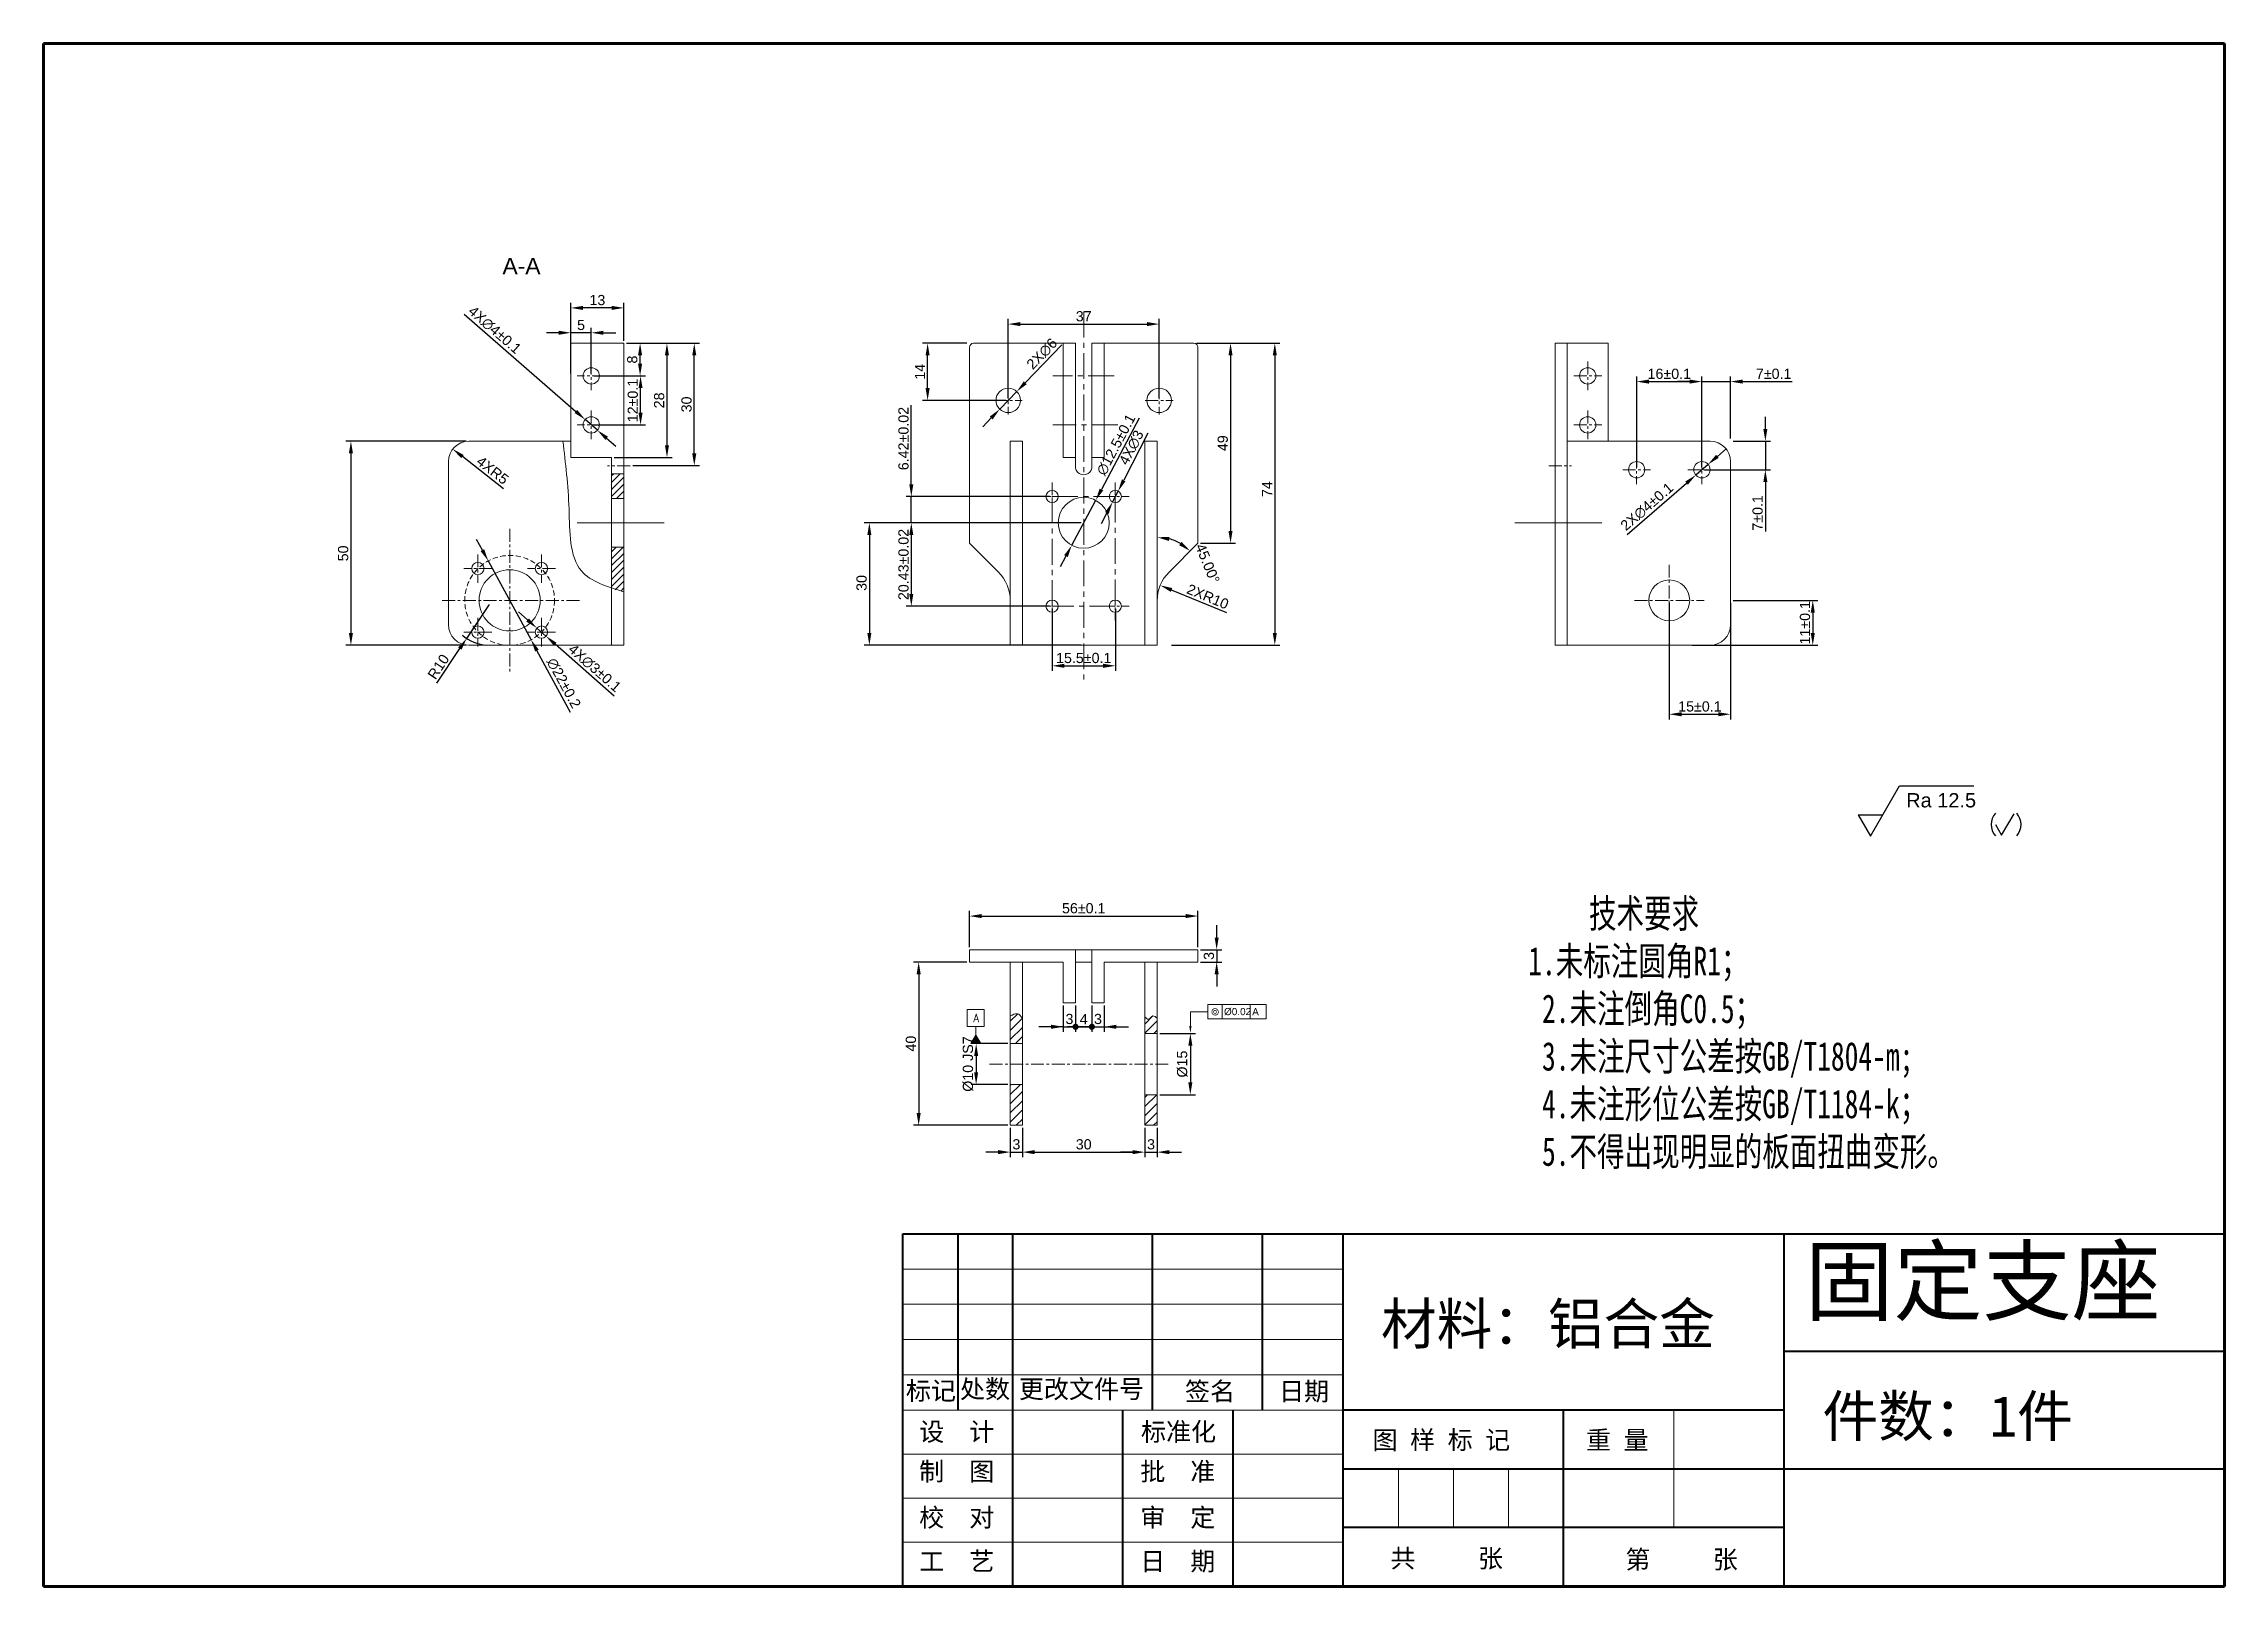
# Model space of a CAD drawing. Header units: millimetres. Extents: x 8228 to 14419, y 2533 to 3289.
# Drawn here: x 11280 to 11815, y 2701 to 3079 of the extents above; entities that cross this region are included whole.
import ezdxf

# ---------------------------------------------------------------- set-up
doc = ezdxf.new("R2010")
doc.units = ezdxf.units.MM
doc.linetypes.add('CENTER', pattern=[50.8, 31.75, -6.35, 6.35, -6.35])
doc.linetypes.add('DASHED', pattern=[19.05, 12.7, -6.35])
for name, color, linetype, lineweight in [('AM_5', 3, 'Continuous', 25), ('AM_8', 1, 'Continuous', 25), ('中心线', 1, 'CENTER', 5), ('尺寸', 3, 'Continuous', 15), ('标注', 3, 'Continuous', 5), ('粗实线', 7, 'Continuous', 40), ('线框', 7, 'Continuous', 60), ('细实线', 5, 'Continuous', 5), ('虚线', 6, 'DASHED', 5)]:
    doc.layers.add(name, color=color, linetype=linetype, lineweight=lineweight)
doc.styles.add('ACISOGDT', font='amgdt.shx')
doc.styles.get("Standard").update_dxf_attribs({"font": 'arial.ttf'})
doc.styles.add('USER2', font='SIMPLEX.SHX')
doc.styles.add('样式 2', font='arial.ttf', dxfattribs={"height": 2})
doc.styles.add('汉字', font='STFANGSO.TTF', dxfattribs={"width": 0.707, "height": 3.5})
doc.dimstyles.new('样式0-2', dxfattribs={"dimtxt": 2.5, "dimasz": 3, "dimexe": 1.25, "dimexo": 0.625, "dimtad": 1, "dimdsep": 46, "dimtxsty": 'Standard', "dimcen": 2.5, "dimazin": 0, "dimtfac": 1, "dimtmove": 0, "dimatfit": 3, "dimfxl": 1, "dimarcsym": 0})
doc.dimstyles.new('样式0-2$0', dxfattribs={"dimtxt": 2.5, "dimasz": 3, "dimexe": 1.25, "dimexo": 0.625, "dimtad": 1, "dimdsep": 46, "dimtxsty": 'Standard', "dimcen": 2.5, "dimazin": 0, "dimtfac": 1, "dimtmove": 0, "dimatfit": 3, "dimfxl": 1, "dimarcsym": 0})

msp = doc.modelspace()

# ---------------------------------------------------------------- texts
at = {"insert": (11627.17798711, 2869.27384864), "char_height": 7, "attachment_point": 1, "style": '汉字'}
msp.add_mtext_dynamic_manual_height_columns('\\pi31.71;技术要求\\P\\pi0;     1.未标注圆角R1；\\P      2.未注倒角C0.5；\\P      3.未注尺寸公差按GB/T1804-m;\\P      4.未注形位公差按GB/T1184-k；\\P{\\W0.707;      5.不得出现明显的板面扭曲变形。}', width=129.0643646646, gutter_width=12.5, heights=[0], dxfattribs=at)
at = {"layer": 'AM_5', "insert": (11736.66040139, 2895.24437808), "char_height": 3.5, "width": 18.0992496589, "attachment_point": 1}
msp.add_mtext('Ra 12.5', dxfattribs=at)
at = {"layer": '中心线', "attachment_point": 1, "style": '样式 2'}
for s, insert, char_height in [('{\\fSimSun|b0|i0|c134|p2;\\C2;固定支座}', (11711.74172613, 2783.70020336), 16), ('{\\fSimSun|b0|i0|c134|p2;\\C2;材料：铝合金}', (11607.89603791, 2770.22605684), 10), ('{\\fSimSun|b0|i0|c134|p2;\\C2;件数：1件}', (11716.14346007, 2747.58659657), 10)]:
    msp.add_mtext_dynamic_manual_height_columns(s, width=150.0879237383, gutter_width=10, heights=[0], dxfattribs=dict(at, insert=insert, char_height=char_height))
at = {"layer": '尺寸', "color": 2}
for s, insert, char_height, attachment_point, style in [('\\Fisocp.shx,gbcbig.shx;\\W1.0000000000;\\T1.0000000000;\\o\\lA', (11507.82659597, 2841.19547666), 2.1, 1, 'USER2'), ('r', (11567.23082583, 2841.68409558), 1.75, 5, 'ACISOGDT')]:
    msp.add_mtext(s, dxfattribs=dict(at, insert=insert, char_height=char_height, attachment_point=attachment_point, style=style))
at = {"layer": '尺寸', "color": 2, "char_height": 1.75, "attachment_point": 4}
for s, insert in [('%%c0.02', (11569.41832583, 2841.68409558)), (' A', (11575.64842918, 2841.68409558))]:
    msp.add_mtext(s, dxfattribs=dict(at, insert=insert))
at = {"layer": '粗实线', "ltscale": 0.1, "insert": (11401.85870281, 3026.39526436), "char_height": 4, "attachment_point": 3, "style": '样式 2'}
msp.add_mtext_dynamic_manual_height_columns('A-A', width=10.2062901589, gutter_width=10, heights=[0], dxfattribs=at)
at = {"layer": '细实线', "char_height": 4.5, "attachment_point": 1}
for s, insert, width in [('{\\f宋体|b0|i0|c134|p2;标记}', (11491.44024368, 2751.07562403), 15.75), ('{\\f宋体|b0|i0|c134|p2;处数}', (11504.69902571, 2751.49316007), 15.75), ('{\\f宋体|b0|i0|c134|p2;更改文件号}', (11519.13209248, 2751.493159), 33.75), ('{\\f宋体|b0|i0|c134|p2;签名}', (11559.84923627, 2750.92451618), 15.75), ('{\\f宋体|b0|i0|c134|p2;日期}', (11582.9043237, 2750.92451618), 15.75), ('{\\f宋体|b0|i0|c134|p2;设  计}', (11494.6984016, 2741.02979553), 36), ('{\\f宋体|b0|i0|c134|p2;标准化}', (11549.06973471, 2741.02979553), 36), ('{\\f宋体|b0|i0|c134|p2;图 样 标 记}', (11605.83834544, 2739.00045684), 40.55418), ('\\f宋体|b0|i0|c134|p2;重 量', (11658.16638917, 2738.99551553), 22.5), ('{\\f宋体|b0|i0|c134|p2;制  图}', (11494.6984016, 2731.30818776), 36), ('{\\f宋体|b0|i0|c134|p2;批  准}', (11548.88961928, 2731.30818776), 36), ('{\\f宋体|b0|i0|c134|p2;校  对}', (11494.6984016, 2720.00894959), 36), ('{\\f宋体|b0|i0|c134|p2;审  定}', (11548.88961928, 2720.00894959), 36), ('{\\f宋体|b0|i0|c134|p2; 共     张}', (11607.1708315, 2710.01019351), 36.38916), ('{\\f宋体|b0|i0|c134|p2; 第     张}', (11664.74488347, 2709.74281872), 45), ('{\\f宋体|b0|i0|c134|p2;工  艺}', (11494.6984016, 2709.27666784), 36), ('{\\f宋体|b0|i0|c134|p2;日  期}', (11548.88961928, 2709.27666784), 36)]:
    msp.add_mtext(s, dxfattribs=dict(at, insert=insert, width=width))

# ---------------------------------------------------------------- blocks, each defined once
blk = doc.blocks.new('*D76')
at = {"layer": 'Defpoints', "color": 0, "ltscale": 0.1, "transparency": 16777216}
for p in [(11514.44, 2989.32), (11518.61, 2993.63)]:
    blk.add_point(p, dxfattribs=at)
at = {"layer": '标注', "color": 0, "lineweight": -2, "ltscale": 0.1, "transparency": 16777216}
for p, q in [((11529.67, 3005.08), (11520.7, 2995.79)), ((11514.44, 2989.32), (11518.61, 2993.63)), ((11512.36, 2987.16), (11510.27, 2985.01))]:
    blk.add_line(p, q, dxfattribs=at)
at = {"layer": '标注', "color": 0, "ltscale": 0.1, "transparency": 16777216}
for points in [[(11520.34, 2996.14), (11521.06, 2995.44), (11518.61, 2993.63)], [(11512, 2987.51), (11512.72, 2986.82), (11514.44, 2989.32)]]:
    blk.add_solid(points, dxfattribs=at)
at = {"layer": '标注', "color": 0, "ltscale": 0.1, "transparency": 16777216, "insert": (11524.81, 3002.88), "char_height": 2.5, "attachment_point": 5, "rotation": 45.9738}
blk.add_mtext('2X∅6', dxfattribs=at)
blk = doc.blocks.new('*D77')
at = {"layer": 'Defpoints', "color": 0, "ltscale": 0.1, "transparency": 16777216}
for p in [(11543.46, 2969.23), (11542.09, 2966.56)]:
    blk.add_point(p, dxfattribs=at)
at = {"layer": '标注', "color": 0, "lineweight": -2, "ltscale": 0.1, "transparency": 16777216}
for p, q in [((11550.78, 2983.43), (11544.84, 2971.9)), ((11542.09, 2966.56), (11543.46, 2969.23)), ((11540.72, 2963.9), (11539.34, 2961.23))]:
    blk.add_line(p, q, dxfattribs=at)
at = {"layer": '标注', "color": 0, "ltscale": 0.1, "transparency": 16777216}
for points in [[(11544.39, 2972.13), (11545.28, 2971.67), (11543.46, 2969.23)], [(11540.27, 2964.13), (11541.16, 2963.67), (11542.09, 2966.56)]]:
    blk.add_solid(points, dxfattribs=at)
at = {"layer": '标注', "color": 0, "ltscale": 0.1, "transparency": 16777216, "insert": (11546.74, 2979.9), "char_height": 2.5, "attachment_point": 5, "rotation": 62.7457}
blk.add_mtext('4X∅3', dxfattribs=at)
blk = doc.blocks.new('*D78')
at = {"layer": 'Defpoints', "color": 0, "ltscale": 0.1, "transparency": 16777216}
for p in [(11537.96, 2966.99), (11532.09, 2955.96)]:
    blk.add_point(p, dxfattribs=at)
at = {"layer": '标注', "color": 0, "lineweight": -2, "ltscale": 0.1, "transparency": 16777216}
for p, q in [((11548.65, 2987.08), (11539.37, 2969.64)), ((11532.09, 2955.96), (11537.96, 2966.99)), ((11530.68, 2953.31), (11529.27, 2950.66))]:
    blk.add_line(p, q, dxfattribs=at)
at = {"layer": '标注', "color": 0, "ltscale": 0.1, "transparency": 16777216}
for points in [[(11538.93, 2969.87), (11539.81, 2969.4), (11537.96, 2966.99)], [(11530.24, 2953.54), (11531.12, 2953.07), (11532.09, 2955.96)]]:
    blk.add_solid(points, dxfattribs=at)
at = {"layer": '标注', "color": 0, "ltscale": 0.1, "transparency": 16777216, "insert": (11542.97, 2980.61), "char_height": 2.5, "attachment_point": 5, "rotation": 61.9837}
blk.add_mtext('∅12.5%%P0.1', dxfattribs=at)
blk = doc.blocks.new('*D79')
at = {"layer": 'Defpoints', "color": 0, "ltscale": 0.1, "transparency": 16777216}
for p in [(11562.03, 3005.48), (11563.03, 2956.48), (11571.02, 2956.48)]:
    blk.add_point(p, dxfattribs=at)
at = {"layer": '标注', "color": 0, "lineweight": -2, "ltscale": 0.1, "transparency": 16777216}
for p, q in [((11562.65, 3005.48), (11572.27, 3005.48)), ((11571.02, 3002.48), (11571.02, 2959.48)), ((11563.65, 2956.48), (11572.27, 2956.48))]:
    blk.add_line(p, q, dxfattribs=at)
at = {"layer": '标注', "color": 0, "ltscale": 0.1, "transparency": 16777216}
for points in [[(11570.52, 3002.48), (11571.52, 3002.48), (11571.02, 3005.48)], [(11570.52, 2959.48), (11571.52, 2959.48), (11571.02, 2956.48)]]:
    blk.add_solid(points, dxfattribs=at)
at = {"layer": '标注', "color": 0, "ltscale": 0.1, "transparency": 16777216, "insert": (11569.12, 2980.98), "char_height": 2.5, "attachment_point": 5, "rotation": 90}
blk.add_mtext('49', dxfattribs=at)
blk = doc.blocks.new('*D80')
at = {"layer": 'Defpoints', "color": 0, "ltscale": 0.1, "transparency": 16777216}
for p in [(11562.03, 3005.48), (11555.96, 2931.48), (11581.87, 2931.48)]:
    blk.add_point(p, dxfattribs=at)
at = {"layer": '标注', "color": 0, "lineweight": -2, "ltscale": 0.1, "transparency": 16777216}
for p, q in [((11562.65, 3005.48), (11583.12, 3005.48)), ((11581.87, 3002.48), (11581.87, 2934.48)), ((11556.58, 2931.48), (11583.12, 2931.48))]:
    blk.add_line(p, q, dxfattribs=at)
at = {"layer": '标注', "color": 0, "ltscale": 0.1, "transparency": 16777216}
for points in [[(11581.37, 3002.48), (11582.37, 3002.48), (11581.87, 3005.48)], [(11581.37, 2934.48), (11582.37, 2934.48), (11581.87, 2931.48)]]:
    blk.add_solid(points, dxfattribs=at)
at = {"layer": '标注', "color": 0, "ltscale": 0.1, "transparency": 16777216, "insert": (11579.99, 2969.73), "char_height": 2.5, "attachment_point": 5, "rotation": 90}
blk.add_mtext('74', dxfattribs=at)
blk = doc.blocks.new('*D81')
at = {"layer": 'Defpoints', "color": 0, "ltscale": 0.1, "transparency": 16777216}
for p in [(11496.76, 3005.48), (11507.03, 3005.48), (11516.53, 2991.48)]:
    blk.add_point(p, dxfattribs=at)
at = {"layer": '标注', "color": 0, "lineweight": -2, "ltscale": 0.1, "transparency": 16777216}
for p, q in [((11506.4, 3005.48), (11495.51, 3005.48)), ((11496.76, 2994.48), (11496.76, 3002.48)), ((11515.9, 2991.48), (11495.51, 2991.48))]:
    blk.add_line(p, q, dxfattribs=at)
at = {"layer": '标注', "color": 0, "ltscale": 0.1, "transparency": 16777216}
for points in [[(11496.26, 3002.48), (11497.26, 3002.48), (11496.76, 3005.48)], [(11496.26, 2994.48), (11497.26, 2994.48), (11496.76, 2991.48)]]:
    blk.add_solid(points, dxfattribs=at)
at = {"layer": '标注', "color": 0, "ltscale": 0.1, "transparency": 16777216, "insert": (11494.88, 2998.48), "char_height": 2.5, "attachment_point": 5, "rotation": 90}
blk.add_mtext('14', dxfattribs=at)
blk = doc.blocks.new('*D82')
at = {"layer": 'Defpoints', "color": 0, "ltscale": 0.1, "transparency": 16777216}
for p in [(11553.53, 3010.17), (11516.53, 2991.48), (11553.53, 2991.48)]:
    blk.add_point(p, dxfattribs=at)
at = {"layer": '标注', "color": 0, "lineweight": -2, "ltscale": 0.1, "transparency": 16777216}
for p, q in [((11516.53, 2992.1), (11516.53, 3011.42)), ((11519.53, 3010.17), (11550.53, 3010.17)), ((11553.53, 2992.1), (11553.53, 3011.42))]:
    blk.add_line(p, q, dxfattribs=at)
at = {"layer": '标注', "color": 0, "ltscale": 0.1, "transparency": 16777216}
for points in [[(11519.53, 3010.67), (11519.53, 3009.67), (11516.53, 3010.17)], [(11550.53, 3010.67), (11550.53, 3009.67), (11553.53, 3010.17)]]:
    blk.add_solid(points, dxfattribs=at)
at = {"layer": '标注', "color": 0, "ltscale": 0.1, "transparency": 16777216, "insert": (11535.03, 3012.07), "char_height": 2.5, "attachment_point": 5}
blk.add_mtext('37', dxfattribs=at)
blk = doc.blocks.new('*D83')
at = {"layer": 'Defpoints', "color": 0, "ltscale": 0.1, "transparency": 16777216}
for p in [(11563.03, 2856.86), (11563.03, 2853.86), (11567.62, 2853.86)]:
    blk.add_point(p, dxfattribs=at)
at = {"layer": '标注', "color": 0, "lineweight": -2, "ltscale": 0.1, "transparency": 16777216}
for p, q in [((11567.62, 2859.86), (11567.62, 2862.86)), ((11563.65, 2856.86), (11568.87, 2856.86)), ((11567.62, 2856.86), (11567.62, 2853.86)), ((11563.65, 2853.86), (11568.87, 2853.86)), ((11567.62, 2850.86), (11567.62, 2847.86))]:
    blk.add_line(p, q, dxfattribs=at)
at = {"layer": '标注', "color": 0, "ltscale": 0.1, "transparency": 16777216}
for points in [[(11567.12, 2859.86), (11568.12, 2859.86), (11567.62, 2856.86)], [(11567.12, 2850.86), (11568.12, 2850.86), (11567.62, 2853.86)]]:
    blk.add_solid(points, dxfattribs=at)
at = {"layer": '标注', "color": 0, "ltscale": 0.1, "transparency": 16777216, "insert": (11565.72, 2855.36), "char_height": 2.5, "attachment_point": 5, "rotation": 90}
blk.add_mtext('3', dxfattribs=at)
blk = doc.blocks.new('*D84')
at = {"layer": 'Defpoints', "color": 0, "ltscale": 0.1, "transparency": 16777216}
for p in [(11520.03, 2813.86), (11550.03, 2813.86), (11550.03, 2807.28)]:
    blk.add_point(p, dxfattribs=at)
at = {"layer": '标注', "color": 0, "lineweight": -2, "ltscale": 0.1, "transparency": 16777216}
for p, q in [((11520.03, 2813.23), (11520.03, 2806.03)), ((11550.03, 2813.23), (11550.03, 2806.03)), ((11523.03, 2807.28), (11547.03, 2807.28))]:
    blk.add_line(p, q, dxfattribs=at)
at = {"layer": '标注', "color": 0, "ltscale": 0.1, "transparency": 16777216}
for points in [[(11523.03, 2807.78), (11523.03, 2806.78), (11520.03, 2807.28)], [(11547.03, 2807.78), (11547.03, 2806.78), (11550.03, 2807.28)]]:
    blk.add_solid(points, dxfattribs=at)
at = {"layer": '标注', "color": 0, "ltscale": 0.1, "transparency": 16777216, "insert": (11535.03, 2809.18), "char_height": 2.5, "attachment_point": 5}
blk.add_mtext('30', dxfattribs=at)
blk = doc.blocks.new('*D85')
at = {"layer": 'Defpoints', "color": 0, "ltscale": 0.1, "transparency": 16777216}
for p in [(11384.3, 2981.48), (11355.39, 2931.48), (11384.3, 2931.48)]:
    blk.add_point(p, dxfattribs=at)
at = {"layer": '标注', "color": 0, "lineweight": -2, "ltscale": 0.1, "transparency": 16777216}
for p, q in [((11383.68, 2981.48), (11354.14, 2981.48)), ((11355.39, 2978.48), (11355.39, 2934.48)), ((11383.68, 2931.48), (11354.14, 2931.48))]:
    blk.add_line(p, q, dxfattribs=at)
at = {"layer": '标注', "color": 0, "ltscale": 0.1, "transparency": 16777216}
for points in [[(11354.89, 2978.48), (11355.89, 2978.48), (11355.39, 2981.48)], [(11354.89, 2934.48), (11355.89, 2934.48), (11355.39, 2931.48)]]:
    blk.add_solid(points, dxfattribs=at)
at = {"layer": '标注', "color": 0, "ltscale": 0.1, "transparency": 16777216, "insert": (11353.49, 2953.98), "char_height": 2.5, "attachment_point": 5, "rotation": 90}
blk.add_mtext('50', dxfattribs=at)
blk = doc.blocks.new('*D86')
at = {"layer": 'Defpoints', "color": 0, "ltscale": 0.1, "transparency": 16777216}
for p in [(11389.3, 2941.48), (11383.76, 2933.15)]:
    blk.add_point(p, dxfattribs=at)
at = {"layer": '标注', "color": 0, "lineweight": -2, "ltscale": 0.1, "transparency": 16777216}
for p, q in [((11389.3, 2941.48), (11383.76, 2933.15)), ((11376.43, 2922.16), (11382.1, 2930.66))]:
    blk.add_line(p, q, dxfattribs=at)
blk.add_arc((11389.3, 2941.48), 10, 229.1653, 266.419, dxfattribs=at)
at = {"layer": '标注', "color": 0, "ltscale": 0.1, "transparency": 16777216}
blk.add_solid([(11381.68, 2930.94), (11382.51, 2930.38), (11383.76, 2933.15)], dxfattribs=at)
at = {"layer": '标注', "color": 0, "ltscale": 0.1, "transparency": 16777216, "insert": (11376.85, 2926.21), "char_height": 2.5, "attachment_point": 5, "rotation": 56.3273}
blk.add_mtext('R10', dxfattribs=at)
blk = doc.blocks.new('*D87')
at = {"layer": 'Defpoints', "color": 0, "ltscale": 0.1, "transparency": 16777216}
for p in [(11409.3, 3014.13), (11409.3, 3005.48), (11422.3, 3005.48)]:
    blk.add_point(p, dxfattribs=at)
at = {"layer": '标注', "color": 0, "lineweight": -2, "ltscale": 0.1, "transparency": 16777216}
for p, q in [((11409.3, 3006.1), (11409.3, 3015.38)), ((11422.3, 3006.1), (11422.3, 3015.38)), ((11419.3, 3014.13), (11412.3, 3014.13))]:
    blk.add_line(p, q, dxfattribs=at)
at = {"layer": '标注', "color": 0, "ltscale": 0.1, "transparency": 16777216}
for points in [[(11412.3, 3014.63), (11412.3, 3013.63), (11409.3, 3014.13)], [(11419.3, 3014.63), (11419.3, 3013.63), (11422.3, 3014.13)]]:
    blk.add_solid(points, dxfattribs=at)
at = {"layer": '标注', "color": 0, "ltscale": 0.1, "transparency": 16777216, "insert": (11415.8, 3016.04), "char_height": 2.5, "attachment_point": 5}
blk.add_mtext('13', dxfattribs=at)
blk = doc.blocks.new('*D88')
at = {"layer": 'Defpoints', "color": 0, "ltscale": 0.1, "transparency": 16777216}
for p in [(11422.3, 3005.48), (11426.27, 3005.48), (11414.3, 2997.48)]:
    blk.add_point(p, dxfattribs=at)
at = {"layer": '标注', "color": 0, "lineweight": -2, "ltscale": 0.1, "transparency": 16777216}
for p, q in [((11422.93, 3005.48), (11427.52, 3005.48)), ((11426.27, 3000.48), (11426.27, 3002.48)), ((11414.93, 2997.48), (11427.52, 2997.48))]:
    blk.add_line(p, q, dxfattribs=at)
at = {"layer": '标注', "color": 0, "ltscale": 0.1, "transparency": 16777216}
for points in [[(11425.77, 3002.48), (11426.77, 3002.48), (11426.27, 3005.48)], [(11425.77, 3000.48), (11426.77, 3000.48), (11426.27, 2997.48)]]:
    blk.add_solid(points, dxfattribs=at)
at = {"layer": '标注', "color": 0, "ltscale": 0.1, "transparency": 16777216, "insert": (11424.37, 3001.48), "char_height": 2.5, "attachment_point": 5, "rotation": 90}
blk.add_mtext('8', dxfattribs=at)
blk = doc.blocks.new('*D89')
at = {"layer": 'Defpoints', "color": 0, "ltscale": 0.1, "transparency": 16777216}
for p in [(11409.3, 3008.04), (11409.3, 2997.48), (11414.3, 2997.48)]:
    blk.add_point(p, dxfattribs=at)
at = {"layer": '标注', "color": 0, "lineweight": -2, "ltscale": 0.1, "transparency": 16777216}
for p, q in [((11406.3, 3008.04), (11403.3, 3008.04)), ((11409.3, 2998.1), (11409.3, 3009.29)), ((11414.3, 3008.04), (11409.3, 3008.04)), ((11414.3, 2998.1), (11414.3, 3009.29)), ((11417.3, 3008.04), (11420.3, 3008.04))]:
    blk.add_line(p, q, dxfattribs=at)
at = {"layer": '标注', "color": 0, "ltscale": 0.1, "transparency": 16777216}
for points in [[(11406.3, 3008.54), (11406.3, 3007.54), (11409.3, 3008.04)], [(11417.3, 3008.54), (11417.3, 3007.54), (11414.3, 3008.04)]]:
    blk.add_solid(points, dxfattribs=at)
at = {"layer": '标注', "color": 0, "ltscale": 0.1, "transparency": 16777216, "insert": (11411.8, 3009.94), "char_height": 2.5, "attachment_point": 5}
blk.add_mtext('5', dxfattribs=at)
blk = doc.blocks.new('*D90')
at = {"layer": 'Defpoints', "color": 0, "ltscale": 0.1, "transparency": 16777216}
for p in [(11414.3, 2997.48), (11426.39, 2997.48), (11414.3, 2985.48)]:
    blk.add_point(p, dxfattribs=at)
at = {"layer": '标注', "color": 0, "lineweight": -2, "ltscale": 0.1, "transparency": 16777216}
for p, q in [((11414.93, 2997.48), (11427.64, 2997.48)), ((11426.39, 2988.48), (11426.39, 2994.48)), ((11414.93, 2985.48), (11427.64, 2985.48))]:
    blk.add_line(p, q, dxfattribs=at)
at = {"layer": '标注', "color": 0, "ltscale": 0.1, "transparency": 16777216}
for points in [[(11425.89, 2994.48), (11426.89, 2994.48), (11426.39, 2997.48)], [(11425.89, 2988.48), (11426.89, 2988.48), (11426.39, 2985.48)]]:
    blk.add_solid(points, dxfattribs=at)
at = {"layer": '标注', "color": 0, "ltscale": 0.1, "transparency": 16777216, "insert": (11424.49, 2991.44), "char_height": 2.5, "attachment_point": 5, "rotation": 90}
blk.add_mtext('12%%P0.1', dxfattribs=at)
blk = doc.blocks.new('*D91')
at = {"layer": 'Defpoints', "color": 0, "ltscale": 0.1, "transparency": 16777216}
for p in [(11412.8, 2986.79), (11415.81, 2984.16)]:
    blk.add_point(p, dxfattribs=at)
at = {"layer": '标注', "color": 0, "lineweight": -2, "ltscale": 0.1, "transparency": 16777216}
for p, q in [((11383.19, 3012.58), (11410.53, 2988.76)), ((11415.81, 2984.16), (11412.8, 2986.79)), ((11418.07, 2982.19), (11420.34, 2980.22))]:
    blk.add_line(p, q, dxfattribs=at)
at = {"layer": '标注', "color": 0, "ltscale": 0.1, "transparency": 16777216}
for points in [[(11410.86, 2989.14), (11410.2, 2988.38), (11412.8, 2986.79)], [(11418.4, 2982.57), (11417.75, 2981.82), (11415.81, 2984.16)]]:
    blk.add_solid(points, dxfattribs=at)
at = {"layer": '标注', "color": 0, "ltscale": 0.1, "transparency": 16777216, "insert": (11390.62, 3008.72), "char_height": 2.5, "attachment_point": 5, "rotation": 318.9445}
blk.add_mtext('4X∅4%%P0.1', dxfattribs=at)
blk = doc.blocks.new('*D92')
at = {"layer": 'Defpoints', "color": 0, "ltscale": 0.1, "transparency": 16777216}
for p in [(11422.3, 3005.48), (11439.56, 3005.48), (11423.86, 2975.48)]:
    blk.add_point(p, dxfattribs=at)
at = {"layer": '标注', "color": 0, "lineweight": -2, "ltscale": 0.1, "transparency": 16777216}
for p, q in [((11422.93, 3005.48), (11440.81, 3005.48)), ((11439.56, 2978.48), (11439.56, 3002.48)), ((11424.48, 2975.48), (11440.81, 2975.48))]:
    blk.add_line(p, q, dxfattribs=at)
at = {"layer": '标注', "color": 0, "ltscale": 0.1, "transparency": 16777216}
for points in [[(11439.06, 3002.48), (11440.06, 3002.48), (11439.56, 3005.48)], [(11439.06, 2978.48), (11440.06, 2978.48), (11439.56, 2975.48)]]:
    blk.add_solid(points, dxfattribs=at)
at = {"layer": '标注', "color": 0, "ltscale": 0.1, "transparency": 16777216, "insert": (11437.66, 2990.48), "char_height": 2.5, "attachment_point": 5, "rotation": 90}
blk.add_mtext('30', dxfattribs=at)
blk = doc.blocks.new('*D93')
at = {"layer": 'Defpoints', "color": 0, "ltscale": 0.1, "transparency": 16777216}
for p in [(11550.03, 2813.86), (11553.03, 2813.86), (11553.03, 2807.28)]:
    blk.add_point(p, dxfattribs=at)
at = {"layer": '标注', "color": 0, "lineweight": -2, "ltscale": 0.1, "transparency": 16777216}
for p, q in [((11550.03, 2813.23), (11550.03, 2806.03)), ((11553.03, 2813.23), (11553.03, 2806.03)), ((11547.03, 2807.28), (11544.03, 2807.28)), ((11550.03, 2807.28), (11553.03, 2807.28)), ((11556.03, 2807.28), (11559.03, 2807.28))]:
    blk.add_line(p, q, dxfattribs=at)
at = {"layer": '标注', "color": 0, "ltscale": 0.1, "transparency": 16777216}
for points in [[(11547.03, 2807.78), (11547.03, 2806.78), (11550.03, 2807.28)], [(11556.03, 2807.78), (11556.03, 2806.78), (11553.03, 2807.28)]]:
    blk.add_solid(points, dxfattribs=at)
at = {"layer": '标注', "color": 0, "ltscale": 0.1, "transparency": 16777216, "insert": (11551.53, 2809.18), "char_height": 2.5, "attachment_point": 5}
blk.add_mtext('3', dxfattribs=at)
blk = doc.blocks.new('*D109')
at = {"layer": 'Defpoints', "color": 0, "transparency": 16777216}
for p in [(11535.03, 2961.47), (11492.76, 2941.05), (11527.28, 2941.05)]:
    blk.add_point(p, dxfattribs=at)
at = {"layer": '标注', "color": 0, "lineweight": -2, "transparency": 16777216}
for p, q in [((11534.4, 2961.47), (11491.51, 2961.47)), ((11492.76, 2958.47), (11492.76, 2944.05)), ((11526.65, 2941.05), (11491.51, 2941.05))]:
    blk.add_line(p, q, dxfattribs=at)
at = {"layer": '标注', "color": 0, "transparency": 16777216}
for points in [[(11492.26, 2958.47), (11493.26, 2958.47), (11492.76, 2961.47)], [(11492.26, 2944.05), (11493.26, 2944.05), (11492.76, 2941.05)]]:
    blk.add_solid(points, dxfattribs=at)
at = {"layer": '标注', "color": 0, "transparency": 16777216, "insert": (11490.86, 2951.26), "char_height": 2.5, "attachment_point": 5, "rotation": 90}
blk.add_mtext('20.43%%P0.02', dxfattribs=at)
blk = doc.blocks.new('*D110')
at = {"layer": 'Defpoints', "color": 0, "transparency": 16777216}
for p in [(11527.28, 2967.9), (11492.76, 2961.47), (11535.03, 2961.47)]:
    blk.add_point(p, dxfattribs=at)
at = {"layer": '标注', "color": 0, "lineweight": -2, "transparency": 16777216}
for p, q in [((11492.76, 2970.9), (11492.76, 2990.34)), ((11526.65, 2967.9), (11491.51, 2967.9)), ((11492.76, 2961.47), (11492.76, 2967.9)), ((11534.4, 2961.47), (11491.51, 2961.47)), ((11492.76, 2958.47), (11492.76, 2955.47))]:
    blk.add_line(p, q, dxfattribs=at)
at = {"layer": '标注', "color": 0, "transparency": 16777216}
for points in [[(11492.26, 2970.9), (11493.26, 2970.9), (11492.76, 2967.9)], [(11492.26, 2958.47), (11493.26, 2958.47), (11492.76, 2961.47)]]:
    blk.add_solid(points, dxfattribs=at)
at = {"layer": '标注', "color": 0, "transparency": 16777216, "insert": (11490.86, 2982.12), "char_height": 2.5, "attachment_point": 5, "rotation": 90}
blk.add_mtext('6.42%%P0.02', dxfattribs=at)
blk = doc.blocks.new('*D111')
at = {"layer": 'Defpoints', "color": 0, "transparency": 16777216}
for p in [(11527.28, 2941.05), (11542.78, 2941.05), (11542.78, 2926.44)]:
    blk.add_point(p, dxfattribs=at)
at = {"layer": '标注', "color": 0, "lineweight": -2, "transparency": 16777216}
for p, q in [((11527.28, 2940.42), (11527.28, 2925.19)), ((11542.78, 2940.42), (11542.78, 2925.19)), ((11530.28, 2926.44), (11539.78, 2926.44))]:
    blk.add_line(p, q, dxfattribs=at)
at = {"layer": '标注', "color": 0, "transparency": 16777216}
for points in [[(11530.28, 2926.94), (11530.28, 2925.94), (11527.28, 2926.44)], [(11539.78, 2926.94), (11539.78, 2925.94), (11542.78, 2926.44)]]:
    blk.add_solid(points, dxfattribs=at)
at = {"layer": '标注', "color": 0, "transparency": 16777216, "insert": (11535.03, 2928.34), "char_height": 2.5, "attachment_point": 5}
blk.add_mtext('15.5%%P0.1', dxfattribs=at)
blk = doc.blocks.new('*D118')
at = {"layer": 'Defpoints', "color": 0, "transparency": 16777216}
for p in [(11535.03, 2961.47), (11482.48, 2931.48), (11535.03, 2931.48)]:
    blk.add_point(p, dxfattribs=at)
at = {"layer": '标注', "color": 0, "lineweight": -2, "transparency": 16777216}
for p, q in [((11534.4, 2961.47), (11481.23, 2961.47)), ((11482.48, 2958.47), (11482.48, 2934.48)), ((11534.4, 2931.48), (11481.23, 2931.48))]:
    blk.add_line(p, q, dxfattribs=at)
at = {"layer": '标注', "color": 0, "transparency": 16777216}
for points in [[(11481.98, 2958.47), (11482.98, 2958.47), (11482.48, 2961.47)], [(11481.98, 2934.48), (11482.98, 2934.48), (11482.48, 2931.48)]]:
    blk.add_solid(points, dxfattribs=at)
at = {"layer": '标注', "color": 0, "transparency": 16777216, "insert": (11480.58, 2946.74), "char_height": 2.5, "attachment_point": 5, "rotation": 90}
blk.add_mtext('30', dxfattribs=at)
blk = doc.blocks.new('*D119')
at = {"layer": 'Defpoints', "color": 0, "transparency": 16777216}
for p in [(11553.79, 2946.16), (11563.03, 2942.33)]:
    blk.add_point(p, dxfattribs=at)
at = {"layer": '标注', "color": 0, "lineweight": -2, "transparency": 16777216}
blk.add_line((11570.1, 2939.4), (11556.56, 2945.01), dxfattribs=at)
at = {"layer": '标注', "color": 0, "transparency": 16777216}
blk.add_solid([(11556.75, 2945.48), (11556.37, 2944.55), (11553.79, 2946.16)], dxfattribs=at)
at = {"layer": '标注', "color": 0, "transparency": 16777216, "insert": (11565.44, 2943.39), "char_height": 2.5, "attachment_point": 5, "rotation": 337.5}
blk.add_mtext('2XR10', dxfattribs=at)
blk = doc.blocks.new('*D120')
at = {"layer": 'Defpoints', "color": 0, "transparency": 16777216}
for p in [(11553.03, 2981.48), (11555.99, 2957.53), (11563.03, 2956.48), (11555.96, 2949.41), (11553.03, 2941.48)]:
    blk.add_point(p, dxfattribs=at)
at = {"layer": '标注', "color": 0, "lineweight": -2, "transparency": 16777216}
blk.add_arc((11553.03, 2946.48), 11.45, 60.0617, 74.9383, dxfattribs=at)
at = {"layer": '标注', "color": 0, "transparency": 16777216}
for points in [[(11555.93, 2957.03), (11556.07, 2958.02), (11553.03, 2957.92)], [(11559.04, 2956.79), (11558.43, 2956), (11561.12, 2954.57)]]:
    blk.add_solid(points, dxfattribs=at)
at = {"layer": '标注', "color": 0, "transparency": 16777216, "insert": (11565.39, 2951.51), "char_height": 2.5, "attachment_point": 5, "rotation": 292.1524}
blk.add_mtext('45.00°', dxfattribs=at)
blk = doc.blocks.new('*D121')
at = {"layer": 'Defpoints', "color": 0, "transparency": 16777216}
for p in [(11422.3, 3005.48), (11419.33, 2977.48), (11432.86, 2977.48)]:
    blk.add_point(p, dxfattribs=at)
at = {"layer": '标注', "color": 0, "lineweight": -2, "transparency": 16777216}
for p, q in [((11422.93, 3005.48), (11434.11, 3005.48)), ((11432.86, 3002.48), (11432.86, 2980.48)), ((11419.96, 2977.48), (11434.11, 2977.48))]:
    blk.add_line(p, q, dxfattribs=at)
at = {"layer": '标注', "color": 0, "transparency": 16777216}
for points in [[(11432.36, 3002.48), (11433.36, 3002.48), (11432.86, 3005.48)], [(11432.36, 2980.48), (11433.36, 2980.48), (11432.86, 2977.48)]]:
    blk.add_solid(points, dxfattribs=at)
at = {"layer": '标注', "color": 0, "transparency": 16777216, "insert": (11430.95, 2991.48), "char_height": 2.5, "attachment_point": 5, "rotation": 90}
blk.add_mtext('28', dxfattribs=at)
blk = doc.blocks.new('*D122')
at = {"layer": 'Defpoints', "color": 0, "transparency": 16777216}
for p in [(11517.03, 2813.86), (11520.03, 2813.86), (11520.03, 2807.28)]:
    blk.add_point(p, dxfattribs=at)
at = {"layer": '标注', "color": 0, "lineweight": -2, "transparency": 16777216}
for p, q in [((11517.03, 2813.23), (11517.03, 2806.03)), ((11520.03, 2813.23), (11520.03, 2806.03)), ((11514.03, 2807.28), (11511.03, 2807.28)), ((11517.03, 2807.28), (11520.03, 2807.28)), ((11523.03, 2807.28), (11526.03, 2807.28))]:
    blk.add_line(p, q, dxfattribs=at)
at = {"layer": '标注', "color": 0, "transparency": 16777216}
for points in [[(11514.03, 2807.78), (11514.03, 2806.78), (11517.03, 2807.28)], [(11523.03, 2807.78), (11523.03, 2806.78), (11520.03, 2807.28)]]:
    blk.add_solid(points, dxfattribs=at)
at = {"layer": '标注', "color": 0, "transparency": 16777216, "insert": (11518.53, 2809.18), "char_height": 2.5, "attachment_point": 5}
blk.add_mtext('3', dxfattribs=at)
blk = doc.blocks.new('GENDOT')
blk.add_line((0, 0), (-1, 0))
blk.add_lwpolyline([(-0.125, 0, 0.25, 0.25, 1), (0.125, 0, 0.25, 0.25, 1)], format="xyseb", close=True)
blk = doc.blocks.new('*D123')
at = {"layer": 'Defpoints', "color": 0, "transparency": 16777216}
for p in [(11533.03, 2843.86), (11537.03, 2843.86), (11537.03, 2837.99)]:
    blk.add_point(p, dxfattribs=at)
at = {"layer": '标注', "color": 0, "lineweight": -2, "transparency": 16777216}
for p, q in [((11533.03, 2843.23), (11533.03, 2836.74)), ((11537.03, 2843.23), (11537.03, 2836.74)), ((11530.03, 2837.99), (11527.03, 2837.99)), ((11533.03, 2837.99), (11537.03, 2837.99)), ((11540.03, 2837.99), (11543.03, 2837.99))]:
    blk.add_line(p, q, dxfattribs=at)
at = {"layer": '标注', "color": 0, "lineweight": -2, "transparency": 16777216, "xscale": 3, "yscale": 3, "zscale": 3}
blk.add_blockref('GENDOT', (11533.03, 2837.99), dxfattribs=at)
at = {"layer": '标注', "color": 0, "lineweight": -2, "transparency": 16777216, "xscale": 3, "yscale": 3, "zscale": 3, "rotation": 180}
blk.add_blockref('GENDOT', (11537.03, 2837.99), dxfattribs=at)
at = {"layer": '标注', "color": 0, "transparency": 16777216, "insert": (11535.03, 2839.86), "char_height": 2.5, "attachment_point": 5}
blk.add_mtext('4', dxfattribs=at)
blk = doc.blocks.new('*D132')
at = {"layer": 'Defpoints', "color": 0, "transparency": 16777216}
for p in [(11517.03, 2833.86), (11508.66, 2823.86), (11517.03, 2823.86)]:
    blk.add_point(p, dxfattribs=at)
at = {"layer": '标注', "color": 0, "lineweight": -2, "transparency": 16777216}
for p, q in [((11516.4, 2833.86), (11507.41, 2833.86)), ((11508.66, 2830.86), (11508.66, 2826.86)), ((11516.4, 2823.86), (11507.41, 2823.86))]:
    blk.add_line(p, q, dxfattribs=at)
at = {"layer": '标注', "color": 0, "transparency": 16777216}
for points in [[(11508.16, 2830.86), (11509.16, 2830.86), (11508.66, 2833.86)], [(11508.16, 2826.86), (11509.16, 2826.86), (11508.66, 2823.86)]]:
    blk.add_solid(points, dxfattribs=at)
at = {"layer": '标注', "color": 0, "transparency": 16777216, "insert": (11506.69, 2828.86), "char_height": 2.5, "attachment_point": 5, "rotation": 90}
blk.add_mtext('%%C10{}{\\C2; JS7}', dxfattribs=at)
blk = doc.blocks.new('*D133')
at = {"layer": 'Defpoints', "color": 0, "transparency": 16777216}
for p in [(11553.03, 2836.36), (11553.03, 2821.36), (11561.17, 2821.36)]:
    blk.add_point(p, dxfattribs=at)
at = {"layer": '标注', "color": 0, "lineweight": -2, "transparency": 16777216}
for p, q in [((11553.65, 2836.36), (11562.42, 2836.36)), ((11561.17, 2833.36), (11561.17, 2824.36)), ((11553.65, 2821.36), (11562.42, 2821.36))]:
    blk.add_line(p, q, dxfattribs=at)
at = {"layer": '标注', "color": 0, "transparency": 16777216}
for points in [[(11560.67, 2833.36), (11561.67, 2833.36), (11561.17, 2836.36)], [(11560.67, 2824.36), (11561.67, 2824.36), (11561.17, 2821.36)]]:
    blk.add_solid(points, dxfattribs=at)
at = {"layer": '标注', "color": 0, "transparency": 16777216, "insert": (11559.19, 2828.86), "char_height": 2.5, "attachment_point": 5, "rotation": 90}
blk.add_mtext('%%C15', dxfattribs=at)
blk = doc.blocks.new('*D150')
at = {"layer": 'Defpoints', "color": 0, "transparency": 16777216}
for p in [(11507.03, 2853.86), (11494.57, 2813.86), (11517.03, 2813.86)]:
    blk.add_point(p, dxfattribs=at)
at = {"layer": '标注', "color": 0, "lineweight": -2, "transparency": 16777216}
for p, q in [((11506.4, 2853.86), (11493.32, 2853.86)), ((11494.57, 2850.86), (11494.57, 2816.86)), ((11516.4, 2813.86), (11493.32, 2813.86))]:
    blk.add_line(p, q, dxfattribs=at)
at = {"layer": '标注', "color": 0, "transparency": 16777216}
for points in [[(11494.07, 2850.86), (11495.07, 2850.86), (11494.57, 2853.86)], [(11494.07, 2816.86), (11495.07, 2816.86), (11494.57, 2813.86)]]:
    blk.add_solid(points, dxfattribs=at)
at = {"layer": '标注', "color": 0, "transparency": 16777216, "insert": (11492.67, 2833.86), "char_height": 2.5, "attachment_point": 5, "rotation": 90}
blk.add_mtext('40', dxfattribs=at)
blk = doc.blocks.new('*D151')
at = {"layer": 'AM_5', "color": 0, "lineweight": -2, "transparency": 16777216}
for p, q in [((11530.03, 2843.23), (11530.03, 2836.74)), ((11533.03, 2843.23), (11533.03, 2836.74)), ((11527.03, 2837.99), (11524.03, 2837.99)), ((11530.03, 2837.99), (11533.03, 2837.99)), ((11536.03, 2837.99), (11539.03, 2837.99))]:
    blk.add_line(p, q, dxfattribs=at)
at = {"layer": 'AM_5', "color": 0, "transparency": 16777216}
blk.add_solid([(11527.03, 2838.49), (11527.03, 2837.49), (11530.03, 2837.99)], dxfattribs=at)
at = {"layer": 'Defpoints', "color": 0, "transparency": 16777216}
for p in [(11530.03, 2843.86), (11533.03, 2843.86), (11533.03, 2837.99)]:
    blk.add_point(p, dxfattribs=at)
at = {"layer": 'AM_5', "color": 0, "lineweight": -2, "transparency": 16777216, "xscale": 3, "yscale": 3, "zscale": 3, "rotation": 180}
blk.add_blockref('GENDOT', (11533.03, 2837.99), dxfattribs=at)
at = {"layer": 'AM_5', "color": 0, "transparency": 16777216, "insert": (11531.53, 2839.89), "char_height": 2.5, "attachment_point": 5}
blk.add_mtext('3', dxfattribs=at)
blk = doc.blocks.new('*D152')
at = {"layer": 'AM_5', "color": 0, "lineweight": -2, "transparency": 16777216}
for p, q in [((11537.03, 2843.23), (11537.03, 2836.74)), ((11540.03, 2843.23), (11540.03, 2836.74)), ((11534.03, 2837.99), (11531.03, 2837.99)), ((11537.03, 2837.99), (11540.03, 2837.99)), ((11543.03, 2837.99), (11546.03, 2837.99))]:
    blk.add_line(p, q, dxfattribs=at)
at = {"layer": 'AM_5', "color": 0, "transparency": 16777216}
blk.add_solid([(11543.03, 2838.49), (11543.03, 2837.49), (11540.03, 2837.99)], dxfattribs=at)
at = {"layer": 'Defpoints', "color": 0, "transparency": 16777216}
for p in [(11537.03, 2843.86), (11540.03, 2843.86), (11540.03, 2837.99)]:
    blk.add_point(p, dxfattribs=at)
at = {"layer": 'AM_5', "color": 0, "lineweight": -2, "transparency": 16777216, "xscale": 3, "yscale": 3, "zscale": 3}
blk.add_blockref('GENDOT', (11537.03, 2837.99), dxfattribs=at)
at = {"layer": 'AM_5', "color": 0, "transparency": 16777216, "insert": (11538.53, 2839.89), "char_height": 2.5, "attachment_point": 5}
blk.add_mtext('3', dxfattribs=at)
blk = doc.blocks.new('*D153')
at = {"layer": 'Defpoints', "color": 0, "transparency": 16777216}
for p in [(11563.03, 2865.12), (11507.03, 2856.86), (11563.03, 2856.86)]:
    blk.add_point(p, dxfattribs=at)
at = {"layer": '标注', "color": 0, "lineweight": -2, "transparency": 16777216}
for p, q in [((11507.03, 2857.48), (11507.03, 2866.37)), ((11563.03, 2857.48), (11563.03, 2866.37)), ((11510.03, 2865.12), (11560.03, 2865.12))]:
    blk.add_line(p, q, dxfattribs=at)
at = {"layer": '标注', "color": 0, "transparency": 16777216}
for points in [[(11510.03, 2865.62), (11510.03, 2864.62), (11507.03, 2865.12)], [(11560.03, 2865.62), (11560.03, 2864.62), (11563.03, 2865.12)]]:
    blk.add_solid(points, dxfattribs=at)
at = {"layer": '标注', "color": 0, "transparency": 16777216, "insert": (11535.03, 2867.03), "char_height": 2.5, "attachment_point": 5}
blk.add_mtext('56%%P0.1', dxfattribs=at)
blk = doc.blocks.new('*D157')
at = {"layer": 'Defpoints', "color": 0, "ltscale": 0.1, "transparency": 16777216}
for p in [(11685.07, 2973.17), (11688.09, 2975.79)]:
    blk.add_point(p, dxfattribs=at)
at = {"layer": '标注', "color": 0, "lineweight": -2, "ltscale": 0.1, "transparency": 16777216}
for p, q in [((11690.36, 2977.75), (11692.62, 2979.72)), ((11688.09, 2975.79), (11685.07, 2973.17)), ((11668.29, 2958.62), (11682.8, 2971.2))]:
    blk.add_line(p, q, dxfattribs=at)
at = {"layer": '标注', "color": 0, "ltscale": 0.1, "transparency": 16777216}
for points in [[(11690.03, 2978.13), (11690.68, 2977.37), (11688.09, 2975.79)], [(11682.47, 2971.58), (11683.13, 2970.82), (11685.07, 2973.17)]]:
    blk.add_solid(points, dxfattribs=at)
at = {"layer": '标注', "color": 0, "ltscale": 0.1, "transparency": 16777216, "insert": (11673.12, 2965.42), "char_height": 2.5, "attachment_point": 5, "rotation": 40.9204}
blk.add_mtext('2X∅4%%P0.1', dxfattribs=at)
blk = doc.blocks.new('*D158')
at = {"layer": 'Defpoints', "color": 0, "ltscale": 0.1, "transparency": 16777216}
for p in [(11693.58, 2981.48), (11702.13, 2981.48), (11686.58, 2974.48)]:
    blk.add_point(p, dxfattribs=at)
at = {"layer": '标注', "color": 0, "lineweight": -2, "ltscale": 0.1, "transparency": 16777216}
for p, q in [((11702.13, 2984.48), (11702.13, 2987.48)), ((11694.2, 2981.48), (11703.38, 2981.48)), ((11702.13, 2981.48), (11702.13, 2974.48)), ((11687.2, 2974.48), (11703.38, 2974.48)), ((11702.13, 2971.48), (11702.13, 2959.32))]:
    blk.add_line(p, q, dxfattribs=at)
at = {"layer": '标注', "color": 0, "ltscale": 0.1, "transparency": 16777216}
for points in [[(11701.63, 2984.48), (11702.63, 2984.48), (11702.13, 2981.48)], [(11701.63, 2971.48), (11702.63, 2971.48), (11702.13, 2974.48)]]:
    blk.add_solid(points, dxfattribs=at)
at = {"layer": '标注', "color": 0, "ltscale": 0.1, "transparency": 16777216, "insert": (11700.23, 2963.9), "char_height": 2.5, "attachment_point": 5, "rotation": 90}
blk.add_mtext('7%%P0.1', dxfattribs=at)
blk = doc.blocks.new('*D159')
at = {"layer": 'Defpoints', "color": 0, "ltscale": 0.1, "transparency": 16777216}
for p in [(11693.58, 2996.08), (11693.58, 2981.48), (11686.58, 2974.48)]:
    blk.add_point(p, dxfattribs=at)
at = {"layer": '标注', "color": 0, "lineweight": -2, "ltscale": 0.1, "transparency": 16777216}
for p, q in [((11683.58, 2996.08), (11680.58, 2996.08)), ((11686.58, 2975.1), (11686.58, 2997.33)), ((11686.58, 2996.08), (11693.58, 2996.08)), ((11693.58, 2982.1), (11693.58, 2997.33)), ((11696.58, 2996.08), (11708.74, 2996.08))]:
    blk.add_line(p, q, dxfattribs=at)
at = {"layer": '标注', "color": 0, "ltscale": 0.1, "transparency": 16777216}
for points in [[(11683.58, 2996.58), (11683.58, 2995.58), (11686.58, 2996.08)], [(11696.58, 2996.58), (11696.58, 2995.58), (11693.58, 2996.08)]]:
    blk.add_solid(points, dxfattribs=at)
at = {"layer": '标注', "color": 0, "ltscale": 0.1, "transparency": 16777216, "insert": (11704.16, 2997.98), "char_height": 2.5, "attachment_point": 5}
blk.add_mtext('7%%P0.1', dxfattribs=at)
blk = doc.blocks.new('*D160')
at = {"layer": 'Defpoints', "color": 0, "ltscale": 0.1, "transparency": 16777216}
for p in [(11686.58, 2996.08), (11670.58, 2974.48), (11686.58, 2974.48)]:
    blk.add_point(p, dxfattribs=at)
at = {"layer": '标注', "color": 0, "lineweight": -2, "ltscale": 0.1, "transparency": 16777216}
for p, q in [((11670.58, 2975.1), (11670.58, 2997.33)), ((11673.58, 2996.08), (11683.58, 2996.08)), ((11686.58, 2975.1), (11686.58, 2997.33))]:
    blk.add_line(p, q, dxfattribs=at)
at = {"layer": '标注', "color": 0, "ltscale": 0.1, "transparency": 16777216}
for points in [[(11673.58, 2996.58), (11673.58, 2995.58), (11670.58, 2996.08)], [(11683.58, 2996.58), (11683.58, 2995.58), (11686.58, 2996.08)]]:
    blk.add_solid(points, dxfattribs=at)
at = {"layer": '标注', "color": 0, "ltscale": 0.1, "transparency": 16777216, "insert": (11678.58, 2997.98), "char_height": 2.5, "attachment_point": 5}
blk.add_mtext('16%%P0.1', dxfattribs=at)
blk = doc.blocks.new('*D161')
at = {"layer": 'Defpoints', "color": 0, "transparency": 16777216}
for p in [(11389.05, 2952.14), (11399.56, 2932.81)]:
    blk.add_point(p, dxfattribs=at)
at = {"layer": '标注', "color": 0, "lineweight": -2, "transparency": 16777216}
for p, q in [((11387.62, 2954.78), (11386.19, 2957.41)), ((11389.05, 2952.14), (11399.56, 2932.81)), ((11409.25, 2914.98), (11400.99, 2930.18))]:
    blk.add_line(p, q, dxfattribs=at)
at = {"layer": '标注', "color": 0, "transparency": 16777216}
for points in [[(11388.06, 2955.02), (11387.18, 2954.54), (11389.05, 2952.14)], [(11401.43, 2930.41), (11400.55, 2929.94), (11399.56, 2932.81)]]:
    blk.add_solid(points, dxfattribs=at)
at = {"layer": '标注', "color": 0, "transparency": 16777216, "insert": (11407.56, 2922.2), "char_height": 2.5, "attachment_point": 5, "rotation": 298.5165}
blk.add_mtext('∅22%%P0.2', dxfattribs=at)
blk = doc.blocks.new('*D162')
at = {"layer": 'Defpoints', "color": 0, "transparency": 16777216}
for p in [(11400.95, 2935.69), (11403.21, 2933.71)]:
    blk.add_point(p, dxfattribs=at)
at = {"layer": '标注', "color": 0, "lineweight": -2, "transparency": 16777216}
for p, q in [((11398.7, 2937.67), (11396.45, 2939.65)), ((11400.95, 2935.69), (11403.21, 2933.71)), ((11419.94, 2919.02), (11405.46, 2931.73))]:
    blk.add_line(p, q, dxfattribs=at)
at = {"layer": '标注', "color": 0, "transparency": 16777216}
for points in [[(11399.03, 2938.04), (11398.37, 2937.29), (11400.95, 2935.69)], [(11405.79, 2932.1), (11405.13, 2931.35), (11403.21, 2933.71)]]:
    blk.add_solid(points, dxfattribs=at)
at = {"layer": '标注', "color": 0, "transparency": 16777216, "insert": (11415.13, 2925.86), "char_height": 2.5, "attachment_point": 5, "rotation": 318.713}
blk.add_mtext('4X∅3%%P0.1', dxfattribs=at)
blk = doc.blocks.new('*D167')
at = {"layer": 'Defpoints', "color": 0, "transparency": 16777216}
for p in [(11693.58, 2942.48), (11683.58, 2931.48), (11713.75, 2931.48)]:
    blk.add_point(p, dxfattribs=at)
at = {"layer": '标注', "color": 0, "lineweight": -2, "transparency": 16777216}
for p, q in [((11694.2, 2942.48), (11715, 2942.48)), ((11713.75, 2939.48), (11713.75, 2934.48)), ((11684.2, 2931.48), (11715, 2931.48))]:
    blk.add_line(p, q, dxfattribs=at)
at = {"layer": '标注', "color": 0, "transparency": 16777216}
for points in [[(11713.25, 2939.48), (11714.25, 2939.48), (11713.75, 2942.48)], [(11713.25, 2934.48), (11714.25, 2934.48), (11713.75, 2931.48)]]:
    blk.add_solid(points, dxfattribs=at)
at = {"layer": '标注', "color": 0, "transparency": 16777216, "insert": (11711.85, 2936.98), "char_height": 2.5, "attachment_point": 5, "rotation": 90}
blk.add_mtext('11%%P0.1', dxfattribs=at)
blk = doc.blocks.new('*D168')
at = {"layer": 'Defpoints', "color": 0, "transparency": 16777216}
for p in [(11678.58, 2942.48), (11693.58, 2942.48), (11693.58, 2914.57)]:
    blk.add_point(p, dxfattribs=at)
at = {"layer": '标注', "color": 0, "lineweight": -2, "transparency": 16777216}
for p, q in [((11678.58, 2941.85), (11678.58, 2913.32)), ((11693.58, 2941.85), (11693.58, 2913.32)), ((11681.58, 2914.57), (11690.58, 2914.57))]:
    blk.add_line(p, q, dxfattribs=at)
at = {"layer": '标注', "color": 0, "transparency": 16777216}
for points in [[(11681.58, 2915.07), (11681.58, 2914.07), (11678.58, 2914.57)], [(11690.58, 2915.07), (11690.58, 2914.07), (11693.58, 2914.57)]]:
    blk.add_solid(points, dxfattribs=at)
at = {"layer": '标注', "color": 0, "transparency": 16777216, "insert": (11686.08, 2916.47), "char_height": 2.5, "attachment_point": 5}
blk.add_mtext('15%%P0.1', dxfattribs=at)
blk = doc.blocks.new('*D170')
at = {"layer": 'Defpoints', "color": 0, "transparency": 16777216}
for p in [(11380.36, 2979.55), (11384.3, 2976.48)]:
    blk.add_point(p, dxfattribs=at)
at = {"layer": '标注', "color": 0, "lineweight": -2, "transparency": 16777216}
blk.add_line((11392.83, 2969.84), (11382.73, 2977.71), dxfattribs=at)
at = {"layer": '标注', "color": 0, "transparency": 16777216}
blk.add_solid([(11383.03, 2978.1), (11382.42, 2977.31), (11380.36, 2979.55)], dxfattribs=at)
at = {"layer": '标注', "color": 0, "transparency": 16777216, "insert": (11390.12, 2974.35), "char_height": 2.5, "attachment_point": 5, "rotation": 322.0944}
blk.add_mtext('4XR5', dxfattribs=at)

# ---------------------------------------------------------------- dimensions: what is measured, and where the dimension line sits
at = {"layer": 'AM_5'}
for base, p1, p2, override, picture, middle in [((11533.02611982, 2837.98860869), (11530.02611982, 2843.85802734), (11533.02611982, 2843.85802734), {"dimblk2": 'GENDOT', "dimsah": 1, "dimtix": 1}, '*D151', (11531.52611982, 2839.89089382)), ((11540.02611982, 2837.98860869), (11537.02611982, 2843.85802734), (11540.02611982, 2843.85802734), {"dimblk1": 'GENDOT', "dimsah": 1, "dimtix": 1}, '*D152', (11538.52611982, 2839.89089382))]:
    dim = msp.add_linear_dim(base=base, p1=p1, p2=p2, dimstyle='样式0-2$0', override=override, dxfattribs=at)
    dim.commit()
    dim.dimension.update_dxf_attribs({"geometry": picture, "text_midpoint": middle})
at = {"layer": '标注', "ltscale": 0.1}
dim = msp.add_diameter_dim_2p(p1=(11415.81186318, 2984.16312164), p2=(11412.7955695, 2986.79028218), text='4X<>%%P0.1', dimstyle='样式0-2', override={"dimpost": ''}, dxfattribs=at)
dim.commit()
dim.dimension.update_dxf_attribs({"geometry": '*D91', "text_midpoint": (11389.32096362, 3007.23642063), "dimtype": 163})
for base, p1, p2, angle, picture, middle in [((11409.30371634, 3014.13467516), (11422.30371634, 3005.47670191), (11409.30371634, 3005.47670191), 180, '*D87', (11415.80371634, 3014.13467516)), ((11409.30371634, 3008.04491857), (11414.30371634, 2997.47670191), (11409.30371634, 2997.47670191), 180, '*D89', (11411.80371634, 3008.04491857)), ((11426.27350491, 3005.47670191), (11414.30371634, 2997.47670191), (11422.30371634, 3005.47670191), 90, '*D88', (11426.27350491, 3001.47670191)), ((11439.56432806, 3005.47670191), (11423.85623502, 2975.47670191), (11422.30371634, 3005.47670191), 90, '*D92', (11439.56432806, 2990.47670191)), ((11496.75656675, 3005.47670191), (11516.52611982, 2991.47670191), (11507.02611982, 3005.47670191), 90, '*D81', (11496.75656675, 2998.47670191)), ((11581.86650703, 2931.47670191), (11562.02611982, 3005.47670191), (11555.95505201, 2931.47670191), 90, '*D80', (11581.86650703, 2969.73412581)), ((11571.02160819, 2956.47670191), (11562.02611982, 3005.47670191), (11563.02611982, 2956.47670191), 90, '*D79', (11571.02160819, 2980.97670191)), ((11355.3902523, 2931.47670191), (11384.30371634, 2981.47670191), (11384.30371634, 2931.47670191), 90, '*D85', (11355.3902523, 2953.97670191))]:
    dim = msp.add_linear_dim(base=base, p1=p1, p2=p2, angle=angle, dimstyle='样式0-2$0', dxfattribs=at)
    dim.commit()
    dim.dimension.update_dxf_attribs({"geometry": picture, "text_midpoint": middle, "dimtype": 160})
dim = msp.add_linear_dim(base=(11553.52611982, 3010.17086125), p1=(11516.52611982, 2991.47670191), p2=(11553.52611982, 2991.47670191), dimstyle='样式0-2$0', dxfattribs=at)
dim.commit()
dim.dimension.update_dxf_attribs({"geometry": '*D82', "text_midpoint": (11535.02611982, 3010.17086125), "dimtype": 160})
at = {"layer": '标注'}
for base, p1, p2, picture, middle in [((11432.85639272, 2977.47670191), (11422.30371634, 3005.47670191), (11419.33059052, 2977.47670191), '*D121', (11430.95496025, 2991.47670191)), ((11494.57053339, 2813.85802734), (11507.02611982, 2853.85802734), (11517.02611982, 2813.85802734), '*D150', (11492.66910093, 2833.85802734))]:
    dim = msp.add_linear_dim(base=base, p1=p1, p2=p2, angle=90, dimstyle='样式0-2$0', dxfattribs=at)
    dim.commit()
    dim.dimension.update_dxf_attribs({"geometry": picture, "text_midpoint": middle})
at = {"layer": '标注', "ltscale": 0.1}
for p1, p2, text, picture, middle in [((11514.44115922, 2989.31963462), (11518.61108042, 2993.6337692), '2X<>', '*D76', (11524.81004644, 3002.88365079)), ((11542.08920959, 2966.56322737), (11543.46303005, 2969.23017645), '4X<>', '*D77', (11546.74279842, 2979.9018963))]:
    dim = msp.add_diameter_dim_2p(p1=p1, p2=p2, text=text, dimstyle='样式0-2', dxfattribs=at)
    dim.commit()
    dim.dimension.update_dxf_attribs({"geometry": picture, "text_midpoint": middle})
for base, p1, p2, angle, picture, middle in [((11686.57903477, 2996.08283522), (11670.57903477, 2974.47670191), (11686.57903477, 2974.47670191), 0, '*D160', (11678.57903477, 2996.08283522)), ((11426.38997533, 2997.47670191), (11414.30371634, 2985.47670191), (11414.30371634, 2997.47670191), 90, '*D90', (11426.38997533, 2991.43597324))]:
    dim = msp.add_linear_dim(base=base, p1=p1, p2=p2, angle=angle, text='<>%%P0.1', dimstyle='样式0-2$0', override={"dimpost": ''}, dxfattribs=at)
    dim.commit()
    dim.dimension.update_dxf_attribs({"geometry": picture, "text_midpoint": middle, "dimtype": 160})
dim = msp.add_linear_dim(base=(11693.57903477, 2996.08283522), p1=(11686.57903477, 2974.47670191), p2=(11693.57903477, 2981.47670191), angle=0, text='<>%%P0.1', dimstyle='样式0-2$0', override={"dimpost": ''}, dxfattribs=at)
dim.commit()
dim.dimension.update_dxf_attribs({"geometry": '*D159', "text_midpoint": (11704.15782058, 2997.98426769)})
at = {"layer": '标注'}
for base, p1, p2, text, picture, middle in [((11492.7635122, 2961.47336058), (11527.27611982, 2967.89670191), (11535.02611982, 2961.47336058), '<>%%P0.02', '*D110', (11492.7635122, 2982.11975785)), ((11561.16560015, 2821.35802734), (11553.02611982, 2836.35802734), (11553.02611982, 2821.35802734), '%%C<>', '*D133', (11561.16560015, 2828.85802734))]:
    dim = msp.add_linear_dim(base=base, p1=p1, p2=p2, angle=90, text=text, dimstyle='样式0-2$0', dxfattribs=at)
    dim.commit()
    dim.dimension.update_dxf_attribs({"geometry": picture, "text_midpoint": middle, "dimtype": 160})
at = {"layer": '标注', "ltscale": 0.1}
for p1, p2, text, picture, middle in [((11532.09034917, 2955.955775), (11537.96189048, 2966.99094616), '<>%%P0.1', '*D78', (11542.97454859, 2980.60873726)), ((11688.09027607, 2975.78672089), (11685.06779347, 2973.16668293), '2X<>%%P0.1', '*D157', (11673.11886133, 2965.41767112))]:
    dim = msp.add_diameter_dim_2p(p1=p1, p2=p2, text=text, dimstyle='样式0-2', override={"dimpost": ''}, dxfattribs=at)
    dim.commit()
    dim.dimension.update_dxf_attribs({"geometry": picture, "text_midpoint": middle})
dim = msp.add_linear_dim(base=(11702.1338494, 2981.47670191), p1=(11686.57903477, 2974.47670191), p2=(11693.57903477, 2981.47670191), angle=90, text='<>%%P0.1', dimstyle='样式0-2$0', dxfattribs=at)
dim.commit()
dim.dimension.update_dxf_attribs({"geometry": '*D158', "text_midpoint": (11702.1338494, 2963.8979161), "dimtype": 160})
at = {"layer": '标注'}
for center, mpoint, text, picture, middle in [((11384.30371634, 2976.47670191), (11380.35859452, 2979.54851145), '4X<>', '*D170', (11388.95982123, 2972.85129614)), ((11563.02611982, 2942.33456629), (11553.7873245, 2946.16140061), '2X<>', '*D119', (11564.71648536, 2941.63439396))]:
    dim = msp.add_radius_dim(center=center, mpoint=mpoint, text=text, dimstyle='样式0-2', override={"dimpost": ''}, dxfattribs=at)
    dim.commit()
    dim.dimension.update_dxf_attribs({"geometry": picture, "text_midpoint": middle, "dimtype": 164})
dim = msp.add_angular_dim_2l(base=(11555.98834388, 2957.53187259), line1=((11553.02611982, 2941.47670191), (11553.02611982, 2981.47670191)), line2=((11555.95505201, 2949.4056341), (11563.02611982, 2956.47670191)), dimstyle='样式0-2', dxfattribs=at)
dim.commit()
dim.dimension.update_dxf_attribs({"geometry": '*D120', "text_midpoint": (11563.62644202, 2950.79234083), "dimtype": 162})
dim = msp.add_diameter_dim_2p(p1=(11389.05217983, 2952.1421747), p2=(11399.55525285, 2932.81122912), text='<>%%P0.2', dimstyle='样式0-2', dxfattribs=at)
dim.commit()
dim.dimension.update_dxf_attribs({"geometry": '*D161', "text_midpoint": (11405.83260729, 2921.25773454)})
dim = msp.add_linear_dim(base=(11482.47836565, 2931.47670191), p1=(11535.02611982, 2961.47336058), p2=(11535.02611982, 2931.47670191), angle=90, dimstyle='样式0-2$0', dxfattribs=at)
dim.commit()
dim.dimension.update_dxf_attribs({"geometry": '*D118', "text_midpoint": (11482.47836565, 2946.74344629), "dimtype": 160})
dim = msp.add_linear_dim(base=(11492.76237578, 2941.04670191), p1=(11535.02611982, 2961.47336058), p2=(11527.27611982, 2941.04670191), angle=90, text='<>%%P0.02', dimstyle='样式0-2$0', dxfattribs=at)
dim.commit()
dim.dimension.update_dxf_attribs({"geometry": '*D109', "text_midpoint": (11490.86009065, 2951.26003125)})
at = {"layer": '标注', "ltscale": 0.1}
dim = msp.add_radius_dim(center=(11389.30371634, 2941.47670191), mpoint=(11383.75923584, 2933.15451854), dimstyle='样式0-2', dxfattribs=at)
dim.commit()
dim.dimension.update_dxf_attribs({"geometry": '*D86', "text_midpoint": (11376.84991061, 2926.21313841)})
at = {"layer": '标注'}
for base, p1, p2, picture, middle in [((11542.77611982, 2926.44023811), (11527.27611982, 2941.04670191), (11542.77611982, 2941.04670191), '*D111', (11535.02611982, 2928.34167058)), ((11693.57903477, 2914.57066413), (11678.57903477, 2942.47670191), (11693.57903477, 2942.47670191), '*D168', (11686.07903477, 2916.4720966)), ((11563.02611982, 2865.1246383), (11507.02611982, 2856.85802734), (11563.02611982, 2856.85802734), '*D153', (11535.02611982, 2867.02607077))]:
    dim = msp.add_linear_dim(base=base, p1=p1, p2=p2, text='<>%%P0.1', dimstyle='样式0-2$0', override={"dimpost": ''}, dxfattribs=at)
    dim.commit()
    dim.dimension.update_dxf_attribs({"geometry": picture, "text_midpoint": middle})
dim = msp.add_linear_dim(base=(11713.74827278, 2931.47670191), p1=(11693.57903477, 2942.47670191), p2=(11683.57903477, 2931.47670191), angle=90, text='<>%%P0.1', dimstyle='样式0-2$0', override={"dimpost": ''}, dxfattribs=at)
dim.commit()
dim.dimension.update_dxf_attribs({"geometry": '*D167', "text_midpoint": (11711.84684032, 2936.97670191)})
dim = msp.add_diameter_dim_2p(p1=(11400.95477032, 2935.68827432), p2=(11403.20901155, 2933.70878032), text='4X<>%%P0.1', dimstyle='样式0-2', override={"dimpost": ''}, dxfattribs=at)
dim.commit()
dim.dimension.update_dxf_attribs({"geometry": '*D162', "text_midpoint": (11415.12989658, 2925.86433659)})
at = {"layer": '标注', "ltscale": 0.1}
dim = msp.add_linear_dim(base=(11567.62261619, 2853.85802734), p1=(11563.02611982, 2856.85802734), p2=(11563.02611982, 2853.85802734), angle=90, dimstyle='样式0-2$0', dxfattribs=at)
dim.commit()
dim.dimension.update_dxf_attribs({"geometry": '*D83', "text_midpoint": (11565.72033106, 2855.35802734)})
at = {"layer": '标注'}
dim = msp.add_linear_dim(base=(11537.02611982, 2837.98860869), p1=(11533.02611982, 2843.85802734), p2=(11537.02611982, 2843.85802734), dimstyle='样式0-2$0', override={"dimblk": 'GENDOT', "dimtix": 1}, dxfattribs=at)
dim.commit()
dim.dimension.update_dxf_attribs({"geometry": '*D123', "text_midpoint": (11535.02611982, 2839.86360869)})
dim = msp.add_linear_dim(base=(11508.65778758, 2823.85802734), p1=(11517.02611982, 2833.85802734), p2=(11517.02611982, 2823.85802734), angle=90, text='%%C<>{}{\\C2; JS7}', dimstyle='样式0-2$0', override={"dimtdec": 3}, dxfattribs=at)
dim.commit()
dim.dimension.update_dxf_attribs({"geometry": '*D132', "text_midpoint": (11508.65778758, 2828.85802734), "dimtype": 160})
dim = msp.add_linear_dim(base=(11520.02611982, 2807.27649359), p1=(11517.02611982, 2813.85802734), p2=(11520.02611982, 2813.85802734), dimstyle='样式0-2$0', dxfattribs=at)
dim.commit()
dim.dimension.update_dxf_attribs({"geometry": '*D122', "text_midpoint": (11518.52611982, 2809.17877872)})
at = {"layer": '标注', "ltscale": 0.1}
for base, p1, p2, picture, middle in [((11550.02611982, 2807.27649359), (11520.02611982, 2813.85802734), (11550.02611982, 2813.85802734), '*D84', (11535.02611982, 2809.17877872)), ((11553.02611982, 2807.27649359), (11550.02611982, 2813.85802734), (11553.02611982, 2813.85802734), '*D93', (11551.52611982, 2809.17877872))]:
    dim = msp.add_linear_dim(base=base, p1=p1, p2=p2, dimstyle='样式0-2$0', dxfattribs=at)
    dim.commit()
    dim.dimension.update_dxf_attribs({"geometry": picture, "text_midpoint": middle})

# ---------------------------------------------------------------- hatches: boundary and pattern name
at = {"layer": 'AM_8'}
h = msp.add_hatch(dxfattribs=at)
h.set_pattern_fill('_U', color=256, scale=1.2, angle=45, style=0, pattern_type=0)
h.set_pattern_definition([(45, (0, 0), (-0.84852814, 0.84852814), [])])
edge = h.paths.add_edge_path()
edge.add_line((11422.30371634, 2955.47336058), (11419.30371634, 2955.47336058))
edge.add_line((11419.30371634, 2955.47336058), (11419.30371634, 2945.22148723))
edge.add_spline(control_points=[(11419.30371634, 2945.22148723), (11420.29136447, 2944.99997026), (11421.2975404, 2944.79485661), (11422.30371634, 2944.58974297)], knot_values=[44.3249745398, 44.3249745398, 44.3249745398, 44.3249745398, 47.0793356451, 47.0793356451, 47.0793356451, 47.0793356451], degree=3, periodic=0)
edge.add_line((11422.30371634, 2944.58974297), (11422.30371634, 2955.47336058))
h.paths.add_polyline_path([(11419.30371634, 2973.47670191), (11419.30371634, 2970.85438462), (11419.30371634, 2967.47336058), (11422.30371634, 2967.47336058), (11422.30371634, 2973.47670191)])
at = {"layer": 'AM_8', "ltscale": 0.001}
msp.add_hatch(color=3, dxfattribs=at).paths.add_polyline_path([(11508.55805321, 2835.96674918), (11507.34561758, 2833.86674918), (11509.77048884, 2833.86674918)])
at = {"layer": '细实线'}
h = msp.add_hatch(dxfattribs=at)
h.set_pattern_fill('ANSI31', color=256, scale=0.5)
h.set_pattern_definition([(45, (700.4207, -52.1978), (-1.12253202, 1.12253202), [])])
edge = h.paths.add_edge_path()
edge.add_line((11517.02611982, 2833.85802734), (11520.02611982, 2833.85802734))
edge.add_line((11520.02611982, 2833.85802734), (11520.02611982, 2840.07379894))
edge.add_spline(control_points=[(11520.02611982, 2840.07379894), (11519.62468077, 2840.58241114), (11518.79159584, 2841.63790673), (11517.62866737, 2840.93477518), (11517.02611982, 2840.57046198)], knot_values=[0, 0, 0, 0, 1.6998511387, 3.5276098477, 3.5276098477, 3.5276098477, 3.5276098477], degree=3, periodic=0)
edge.add_line((11517.02611982, 2840.57046198), (11517.02611982, 2833.85802734))
edge = h.paths.add_edge_path()
edge.add_line((11553.02611982, 2836.35802734), (11553.02611982, 2840.0667883))
edge.add_spline(control_points=[(11553.02611982, 2840.0667883), (11552.68089617, 2840.3922348), (11551.92230011, 2841.10737245), (11550.96425264, 2839.37732621), (11550.30494231, 2840.11777292), (11550.02611982, 2840.430908)], knot_values=[0, 0, 0, 0, 1.1698404754, 2.5706129458, 3.5971026946, 3.5971026946, 3.5971026946, 3.5971026946], degree=3, periodic=0)
edge.add_line((11550.02611982, 2840.430908), (11550.02611982, 2836.35802734))
edge.add_line((11550.02611982, 2836.35802734), (11553.02611982, 2836.35802734))
h.paths.add_polyline_path([(11550.02611982, 2813.85802734), (11553.02611982, 2813.85802734), (11553.02611982, 2818.85802734), (11553.02611982, 2821.35802734), (11550.02611982, 2821.35802734), (11550.02611982, 2818.85802734)])
h.paths.add_polyline_path([(11520.02611982, 2823.85802734), (11517.02611982, 2823.85802734), (11517.02611982, 2818.85802734), (11517.02611982, 2813.85802734), (11520.02611982, 2813.85802734), (11520.02611982, 2818.85802734)])

# ---------------------------------------------------------------- linework, layer by layer
at = {"linetype": 'Continuous', "lineweight": 15}
for p, q in [((11409.30371634, 3005.47670191), (11409.30371634, 2977.47670191)), ((11409.30371634, 3005.47670191), (11419.30371634, 3005.47670191)), ((11422.30371634, 3005.47670191), (11419.30371634, 3005.47670191)), ((11422.30371634, 3004.47670191), (11422.30371634, 3005.47670191)), ((11422.30371634, 3004.47670191), (11422.30371634, 2942.33456629)), ((11507.02611982, 3004.47670191), (11507.02611982, 2956.47670191)), ((11530.02611982, 3005.47670191), (11508.02611982, 3005.47670191)), ((11533.02611982, 3005.47670191), (11530.02611982, 3005.47670191)), ((11530.02611982, 3005.47670191), (11530.02611982, 2977.47670191)), ((11533.02611982, 2975.47670191), (11533.02611982, 3005.47670191)), ((11540.02611982, 3005.47670191), (11537.02611982, 3005.47670191)), ((11537.02611982, 3005.47670191), (11537.02611982, 2975.47670191)), ((11540.02611982, 2977.47670191), (11540.02611982, 3005.47670191)), ((11562.02611982, 3005.47670191), (11540.02611982, 3005.47670191)), ((11563.02611982, 2956.47670191), (11563.02611982, 3004.47670191)), ((11650.57903477, 3005.47670191), (11653.57903477, 3005.47670191)), ((11650.57903477, 3004.47670191), (11650.57903477, 3005.47670191)), ((11650.57903477, 3004.47670191), (11650.57903477, 2942.33456629)), ((11653.57903477, 3005.47670191), (11653.57903477, 2931.47670191)), ((11663.57903477, 3005.47670191), (11653.57903477, 3005.47670191)), ((11663.57903477, 3005.47670191), (11663.57903477, 2981.47670191)), ((11384.30371634, 2981.47670191), (11409.30371634, 2981.47670191)), ((11520.02611982, 2981.47670191), (11517.02611982, 2981.47670191)), ((11517.02611982, 2981.47670191), (11517.02611982, 2941.47670191)), ((11520.02611982, 2941.47670191), (11520.02611982, 2981.47670191)), ((11550.02611982, 2981.47670191), (11550.02611982, 2941.47670191)), ((11553.02611982, 2981.47670191), (11550.02611982, 2981.47670191)), ((11553.02611982, 2941.47670191), (11553.02611982, 2981.47670191)), ((11688.57903477, 2981.47670191), (11653.57903477, 2981.47670191)), ((11379.30371634, 2976.47670191), (11379.30371634, 2936.47670191)), ((11419.30371634, 2977.47670191), (11409.30371634, 2977.47670191)), ((11419.30371634, 2977.47670191), (11419.30371634, 2931.47670191)), ((11422.30371634, 2973.47670191), (11419.30371634, 2973.47670191)), ((11530.02611982, 2977.47670191), (11533.02611982, 2977.47670191)), ((11537.02611982, 2977.47670191), (11540.02611982, 2977.47670191)), ((11693.57903477, 2976.47670191), (11693.57903477, 2936.47670191)), ((11422.30371634, 2967.47336058), (11419.30371634, 2967.47336058)), ((11507.02611982, 2956.47670191), (11514.09718763, 2949.4056341)), ((11555.95505201, 2949.4056341), (11563.02611982, 2956.47670191)), ((11422.30371634, 2955.47336058), (11419.30371634, 2955.47336058)), ((11422.30371634, 2931.47670191), (11422.30371634, 2942.33456629)), ((11517.02611982, 2931.47670191), (11517.02611982, 2941.47670191)), ((11520.02611982, 2941.47670191), (11520.02611982, 2931.47670191)), ((11550.02611982, 2931.47670191), (11550.02611982, 2941.47670191)), ((11553.02611982, 2941.47670191), (11553.02611982, 2931.47670191)), ((11650.57903477, 2931.47670191), (11650.57903477, 2942.33456629)), ((11384.30371634, 2931.47670191), (11422.30371634, 2931.47670191)), ((11520.02611982, 2931.47670191), (11517.02611982, 2931.47670191)), ((11520.02611982, 2931.47670191), (11550.02611982, 2931.47670191)), ((11553.02611982, 2931.47670191), (11550.02611982, 2931.47670191)), ((11688.57903477, 2931.47670191), (11650.57903477, 2931.47670191)), ((11507.02611982, 2853.85802734), (11507.02611982, 2856.85802734)), ((11507.02611982, 2856.85802734), (11508.02611982, 2856.85802734)), ((11533.02611982, 2856.85802734), (11508.02611982, 2856.85802734)), ((11533.02611982, 2843.85802734), (11533.02611982, 2856.85802734)), ((11537.02611982, 2856.85802734), (11533.02611982, 2856.85802734)), ((11537.02611982, 2843.85802734), (11537.02611982, 2856.85802734)), ((11562.02611982, 2856.85802734), (11537.02611982, 2856.85802734)), ((11562.02611982, 2856.85802734), (11563.02611982, 2856.85802734)), ((11563.02611982, 2856.85802734), (11563.02611982, 2853.85802734)), ((11508.02611982, 2853.85802734), (11507.02611982, 2853.85802734)), ((11530.02611982, 2853.85802734), (11508.02611982, 2853.85802734)), ((11530.02611982, 2843.85802734), (11530.02611982, 2853.85802734)), ((11537.02611982, 2853.85802734), (11533.02611982, 2853.85802734)), ((11540.02611982, 2843.85802734), (11540.02611982, 2853.85802734)), ((11562.02611982, 2853.85802734), (11540.02611982, 2853.85802734)), ((11563.02611982, 2853.85802734), (11562.02611982, 2853.85802734)), ((11533.02611982, 2843.85802734), (11530.02611982, 2843.85802734)), ((11540.02611982, 2843.85802734), (11537.02611982, 2843.85802734)), ((11520.02611982, 2813.85802734), (11517.02611982, 2813.85802734)), ((11553.02611982, 2813.85802734), (11550.02611982, 2813.85802734))]:
    msp.add_line(p, q, dxfattribs=at)
at = {"linetype": 'Continuous', "lineweight": 15, "ltscale": 0.1}
for p, q in [((11517.02611982, 2818.85802734), (11517.02611982, 2853.85802734)), ((11520.02611982, 2818.85802734), (11520.02611982, 2853.85802734)), ((11550.02611982, 2818.85802734), (11550.02611982, 2853.85802734)), ((11553.02611982, 2818.85802734), (11553.02611982, 2853.85802734)), ((11520.02611982, 2833.85802734), (11517.02611982, 2833.85802734)), ((11553.02611982, 2836.35802734), (11550.02611982, 2836.35802734)), ((11520.02611982, 2823.85802734), (11517.02611982, 2823.85802734)), ((11517.02611982, 2813.85802734), (11517.02611982, 2818.85802734)), ((11520.02611982, 2818.85802734), (11520.02611982, 2813.85802734)), ((11553.02611982, 2821.35802734), (11550.02611982, 2821.35802734)), ((11550.02611982, 2813.85802734), (11550.02611982, 2818.85802734)), ((11553.02611982, 2818.85802734), (11553.02611982, 2813.85802734))]:
    msp.add_line(p, q, dxfattribs=at)
at = {"linetype": 'Continuous', "lineweight": 15}
msp.add_lwpolyline([(11419.30371634, 2973.47670191), (11422.30371634, 2973.47670191), (11422.30371634, 2967.47336058), (11419.30371634, 2967.47336058), (11419.30371634, 2970.85438462)], close=True, dxfattribs=at)
for centre, radius in [((11414.30371634, 2997.47670191), 2), ((11658.57903477, 2997.47670191), 2), ((11516.52611982, 2991.47670191), 3), ((11553.52611982, 2991.47670191), 3), ((11414.30371634, 2985.47670191), 2), ((11658.57903477, 2985.47670191), 2), ((11670.57903477, 2974.47670191), 2), ((11686.57903477, 2974.47670191), 2), ((11527.27611982, 2967.89670191), 1.5), ((11535.02611982, 2961.47336058), 6.25), ((11542.77611982, 2967.89670191), 1.5), ((11386.52554175, 2950.2548765), 1.5), ((11402.08189093, 2950.2548765), 1.5), ((11394.30371634, 2942.47670191), 7.5), ((11678.57903477, 2942.47670191), 5), ((11527.27611982, 2941.04670191), 1.5), ((11542.77611982, 2941.04670191), 1.5), ((11386.52554175, 2934.69852732), 1.5), ((11402.08189093, 2934.69852732), 1.5)]:
    msp.add_circle(centre, radius, dxfattribs=at)
for centre, radius, start, end in [((11508.02611982, 3004.47670191), 1, 90, 180), ((11562.02611982, 3004.47670191), 1, 0, 90), ((11384.30371634, 2976.47670191), 5, 90, 180), ((11688.57903477, 2976.47670191), 5, 0, 90), ((11535.02611982, 2975.22232783), 2.01611165, 172.7516365657, 7.2483634343), ((11507.02611982, 2942.33456629), 10, 0, 45), ((11563.02611982, 2942.33456629), 10, 135, 180), ((11384.30371634, 2936.47670191), 5, 180, 270), ((11688.57903477, 2936.47670191), 5, 270, 0)]:
    msp.add_arc(centre, radius, start, end, dxfattribs=at)
at = {"layer": 'AM_5'}
for points in [[(11724.87931247, 2889.92036717), (11727.91040139, 2884.67036717), (11735.02567241, 2896.99437808)], [(11735.02567241, 2896.99437808), (11753.20542185, 2896.99437808)], [(11724.87931247, 2889.92036717), (11730.9414903, 2889.92036717)], [(11758.53348322, 2887.54461381), (11760.04902768, 2884.91961381), (11763.08011659, 2890.16961381)]]:
    msp.add_lwpolyline(points, dxfattribs=at)
for centre, start, end in [((11761.74181656, 2887.54461381), 138.8879095608, 221.1120904392), ((11760.54094391, 2887.54461381), 318.8879095608, 41.1120904392)]:
    msp.add_arc(centre, 4.25833333, start, end, dxfattribs=at)
at = {"layer": '中心线', "ltscale": 0.2}
for p, q in [((11535.02611982, 3013.22578985), (11535.02611982, 2922.47903104)), ((11542.45573704, 2997.47670191), (11527.44316719, 2997.47670191)), ((11543.36770868, 2985.47670191), (11527.44316719, 2985.47670191)), ((11527.27611982, 2967.89670191), (11542.77611982, 2967.89670191)), ((11527.27611982, 2941.04670191), (11527.27611982, 2967.89670191)), ((11542.77611982, 2967.89670191), (11542.77611982, 2941.04670191)), ((11542.77611982, 2941.04670191), (11527.27611982, 2941.04670191))]:
    msp.add_line(p, q, dxfattribs=at)
at = {"layer": '中心线', "ltscale": 0.1}
for p, q in [((11414.30371634, 3000.97400345), (11414.30371634, 2993.97940038)), ((11658.57903477, 3000.97400345), (11658.57903477, 2993.97940038)), ((11417.72652333, 2997.47670191), (11410.88090935, 2997.47670191)), ((11516.52611982, 2994.97400345), (11516.52611982, 2987.97940038)), ((11553.52611982, 2994.97400345), (11553.52611982, 2987.97940038)), ((11655.15622778, 2997.47670191), (11662.00184175, 2997.47670191)), ((11414.30371634, 2988.97400345), (11414.30371634, 2981.97940038)), ((11513.10331283, 2991.47670191), (11519.94892681, 2991.47670191)), ((11550.10331283, 2991.47670191), (11556.94892681, 2991.47670191)), ((11658.57903477, 2988.97400345), (11658.57903477, 2981.97940038)), ((11417.72652333, 2985.47670191), (11410.88090935, 2985.47670191)), ((11655.15622778, 2985.47670191), (11662.00184175, 2985.47670191)), ((11670.57903477, 2977.97400345), (11670.57903477, 2970.97940038)), ((11686.57903477, 2977.97400345), (11686.57903477, 2970.97940038)), ((11423.85623502, 2975.47670191), (11418.25876107, 2975.47670191)), ((11649.02651609, 2975.47670191), (11654.62399003, 2975.47670191)), ((11667.15622778, 2974.47670191), (11674.00184175, 2974.47670191)), ((11683.15622778, 2974.47670191), (11690.00184175, 2974.47670191)), ((11523.85331283, 2967.89670191), (11530.69892681, 2967.89670191)), ((11527.27611982, 2971.39400345), (11527.27611982, 2964.39940038)), ((11539.35331283, 2967.89670191), (11546.19892681, 2967.89670191)), ((11542.77611982, 2971.39400345), (11542.77611982, 2964.39940038)), ((11394.30371634, 2959.96320959), (11394.30371634, 2924.99019423)), ((11386.52554175, 2953.75217804), (11386.52554175, 2946.75757497)), ((11402.08189093, 2953.75217804), (11402.08189093, 2946.75757497)), ((11678.57903477, 2951.21995575), (11678.57903477, 2933.73344807)), ((11389.94834873, 2950.2548765), (11383.10273476, 2950.2548765)), ((11405.50469792, 2950.2548765), (11398.65908394, 2950.2548765)), ((11411.41775128, 2942.47670191), (11377.1896814, 2942.47670191)), ((11523.85331283, 2941.04670191), (11530.69892681, 2941.04670191)), ((11527.27611982, 2944.54400345), (11527.27611982, 2937.54940038)), ((11539.35331283, 2941.04670191), (11546.19892681, 2941.04670191)), ((11542.77611982, 2944.54400345), (11542.77611982, 2937.54940038)), ((11670.0220173, 2942.47670191), (11687.13605224, 2942.47670191)), ((11386.52554175, 2938.19582885), (11386.52554175, 2931.20122578)), ((11402.08189093, 2938.19582885), (11402.08189093, 2931.20122578)), ((11389.94834873, 2934.69852732), (11383.10273476, 2934.69852732)), ((11405.50469792, 2934.69852732), (11398.65908394, 2934.69852732)), ((11555.76041805, 2828.85802734), (11511.90345011, 2828.85802734))]:
    msp.add_line(p, q, dxfattribs=at)
at = {"layer": '中心线'}
for p, q in [((11432.16577873, 2961.47336058), (11410.83922031, 2961.47336058)), ((11640.71697237, 2961.47336058), (11662.0435308, 2961.47336058))]:
    msp.add_line(p, q, dxfattribs=at)
at = {"layer": '尺寸'}
for p, q in [((11563.73082583, 2841.68409558), (11561.18187973, 2841.68409558)), ((11565.48082583, 2841.68409558), (11563.73082583, 2841.68409558))]:
    msp.add_line(p, q, dxfattribs=at)
at = {"layer": '尺寸', "color": 2}
for p, q in [((11565.48082583, 2843.43409558), (11579.76092918, 2843.43409558)), ((11565.48082583, 2843.43409558), (11565.48082583, 2839.93409558)), ((11565.48082583, 2839.93409558), (11579.76092918, 2839.93409558)), ((11568.98082583, 2843.43409558), (11568.98082583, 2839.93409558)), ((11575.85011301, 2843.43409558), (11575.85011301, 2839.93409558)), ((11579.76092918, 2843.43409558), (11579.76092918, 2839.93409558))]:
    msp.add_line(p, q, dxfattribs=at)
msp.add_lwpolyline([(11510.65805321, 2838.03134468), (11510.65805321, 2842.23134468), (11506.45805321, 2842.23134468), (11506.45805321, 2838.03134468), (11510.65805321, 2838.03134468)], dxfattribs=at)
at = {"layer": '尺寸'}
msp.add_lwpolyline([(11508.55805321, 2835.96674918), (11507.34561758, 2833.86674918), (11509.77048884, 2833.86674918)], close=True, dxfattribs=at)
for points in [[(11508.55805321, 2838.03134468), (11508.55805321, 2836.06409945)], [(11508.55805321, 2836.06409945), (11508.55805321, 2835.96674918)]]:
    msp.add_lwpolyline(points, dxfattribs=at)
msp.add_trace([(11560.89021306, 2838.21632496), (11561.47354639, 2838.21632496), (11561.18187973, 2836.46632496)], dxfattribs=at)
at = {"layer": '标注'}
msp.add_line((11561.18187973, 2838.21632496), (11561.18187973, 2841.68409558), dxfattribs=at)
msp.add_spline([(11407.34486345, 2981.47670191), (11408.8647567, 2964.81217467), (11411.90455943, 2949.70090497), (11422.30371634, 2944.58974297)], degree=3, dxfattribs=at)
at = {"layer": '粗实线', "ltscale": 0.1}
for p, q in [((11490.65432838, 2787.28443578), (11814.65432838, 2787.28443578)), ((11490.65432838, 2700.88443578), (11490.65432838, 2787.28443578)), ((11504.27881306, 2744.08443578), (11504.27881306, 2787.28443578)), ((11517.65432838, 2700.88443578), (11517.65432838, 2787.28443578)), ((11551.85432838, 2744.08443578), (11551.85432838, 2787.28443578)), ((11578.85432838, 2744.08443578), (11578.85432838, 2787.28443578)), ((11598.65432838, 2700.88443578), (11598.65432838, 2787.28443578)), ((11706.65432838, 2787.28443578), (11706.65432838, 2700.88443578)), ((11706.65432838, 2758.48443578), (11814.65432838, 2758.48443578)), ((11544.65432838, 2700.88443578), (11544.65432838, 2744.08443578)), ((11571.65432838, 2700.88443578), (11571.65432838, 2744.08443578)), ((11706.65432838, 2744.08443578), (11598.65432838, 2744.08443578)), ((11652.65432838, 2700.88443578), (11652.65432838, 2744.08443578)), ((11598.65432838, 2729.68443578), (11814.65432838, 2729.68443578)), ((11706.65432838, 2715.28443578), (11598.65432838, 2715.28443578))]:
    msp.add_line(p, q, dxfattribs=at)
at = {"layer": '线框', "ltscale": 0.1}
for p, q in [((11280.05432838, 3078.88443578), (11814.65432838, 3078.88443578)), ((11280.05432838, 2700.88443578), (11280.05432838, 3078.88443578)), ((11814.65432838, 3078.88443578), (11814.65432838, 2700.88443578)), ((11814.65432838, 2700.88443578), (11280.05432838, 2700.88443578))]:
    msp.add_line(p, q, dxfattribs=at)
at = {"layer": '细实线'}
for p, q in [((11598.65432838, 2778.64443578), (11490.65432838, 2778.64443578)), ((11598.65432838, 2770.00443578), (11490.65432838, 2770.00443578)), ((11598.65432838, 2761.36443578), (11490.65432838, 2761.36443578)), ((11598.65432838, 2752.72443578), (11490.65432838, 2752.72443578)), ((11598.65432838, 2744.08443578), (11490.65432838, 2744.08443578)), ((11679.65432838, 2715.28443578), (11679.65432838, 2744.08443578)), ((11598.65432838, 2733.28443578), (11490.65432838, 2733.28443578)), ((11612.15432838, 2715.28443578), (11612.15432838, 2729.68443578)), ((11625.65432838, 2715.28443578), (11625.65432838, 2729.68443578)), ((11639.15432838, 2715.28443578), (11639.15432838, 2729.68443578)), ((11598.65432838, 2722.48443578), (11490.65432838, 2722.48443578)), ((11598.65432838, 2711.68443578), (11490.65432838, 2711.68443578))]:
    msp.add_line(p, q, dxfattribs=at)
for points in [[(11517.02611982, 2840.57046198), (11518.74521326, 2841.19128374), (11520.02611982, 2840.07379894)], [(11550.02611982, 2840.430908), (11550.86029153, 2839.83271175), (11552.00576236, 2840.6389748), (11553.02611982, 2840.0667883)]]:
    msp.add_spline(points, degree=3, dxfattribs=at)
at = {"layer": '虚线', "ltscale": 0.1}
msp.add_circle((11394.30371634, 2942.47670191), 11, dxfattribs=at)

msp.set_redraw_order([(e.dxf.handle, doc.entitydb.next_handle()) for e in msp.query("TEXT MTEXT ATTDEF DIMENSION ARC_DIMENSION")])  # texts and dimensions are drawn at this point

doc.saveas('drawing.dxf')
